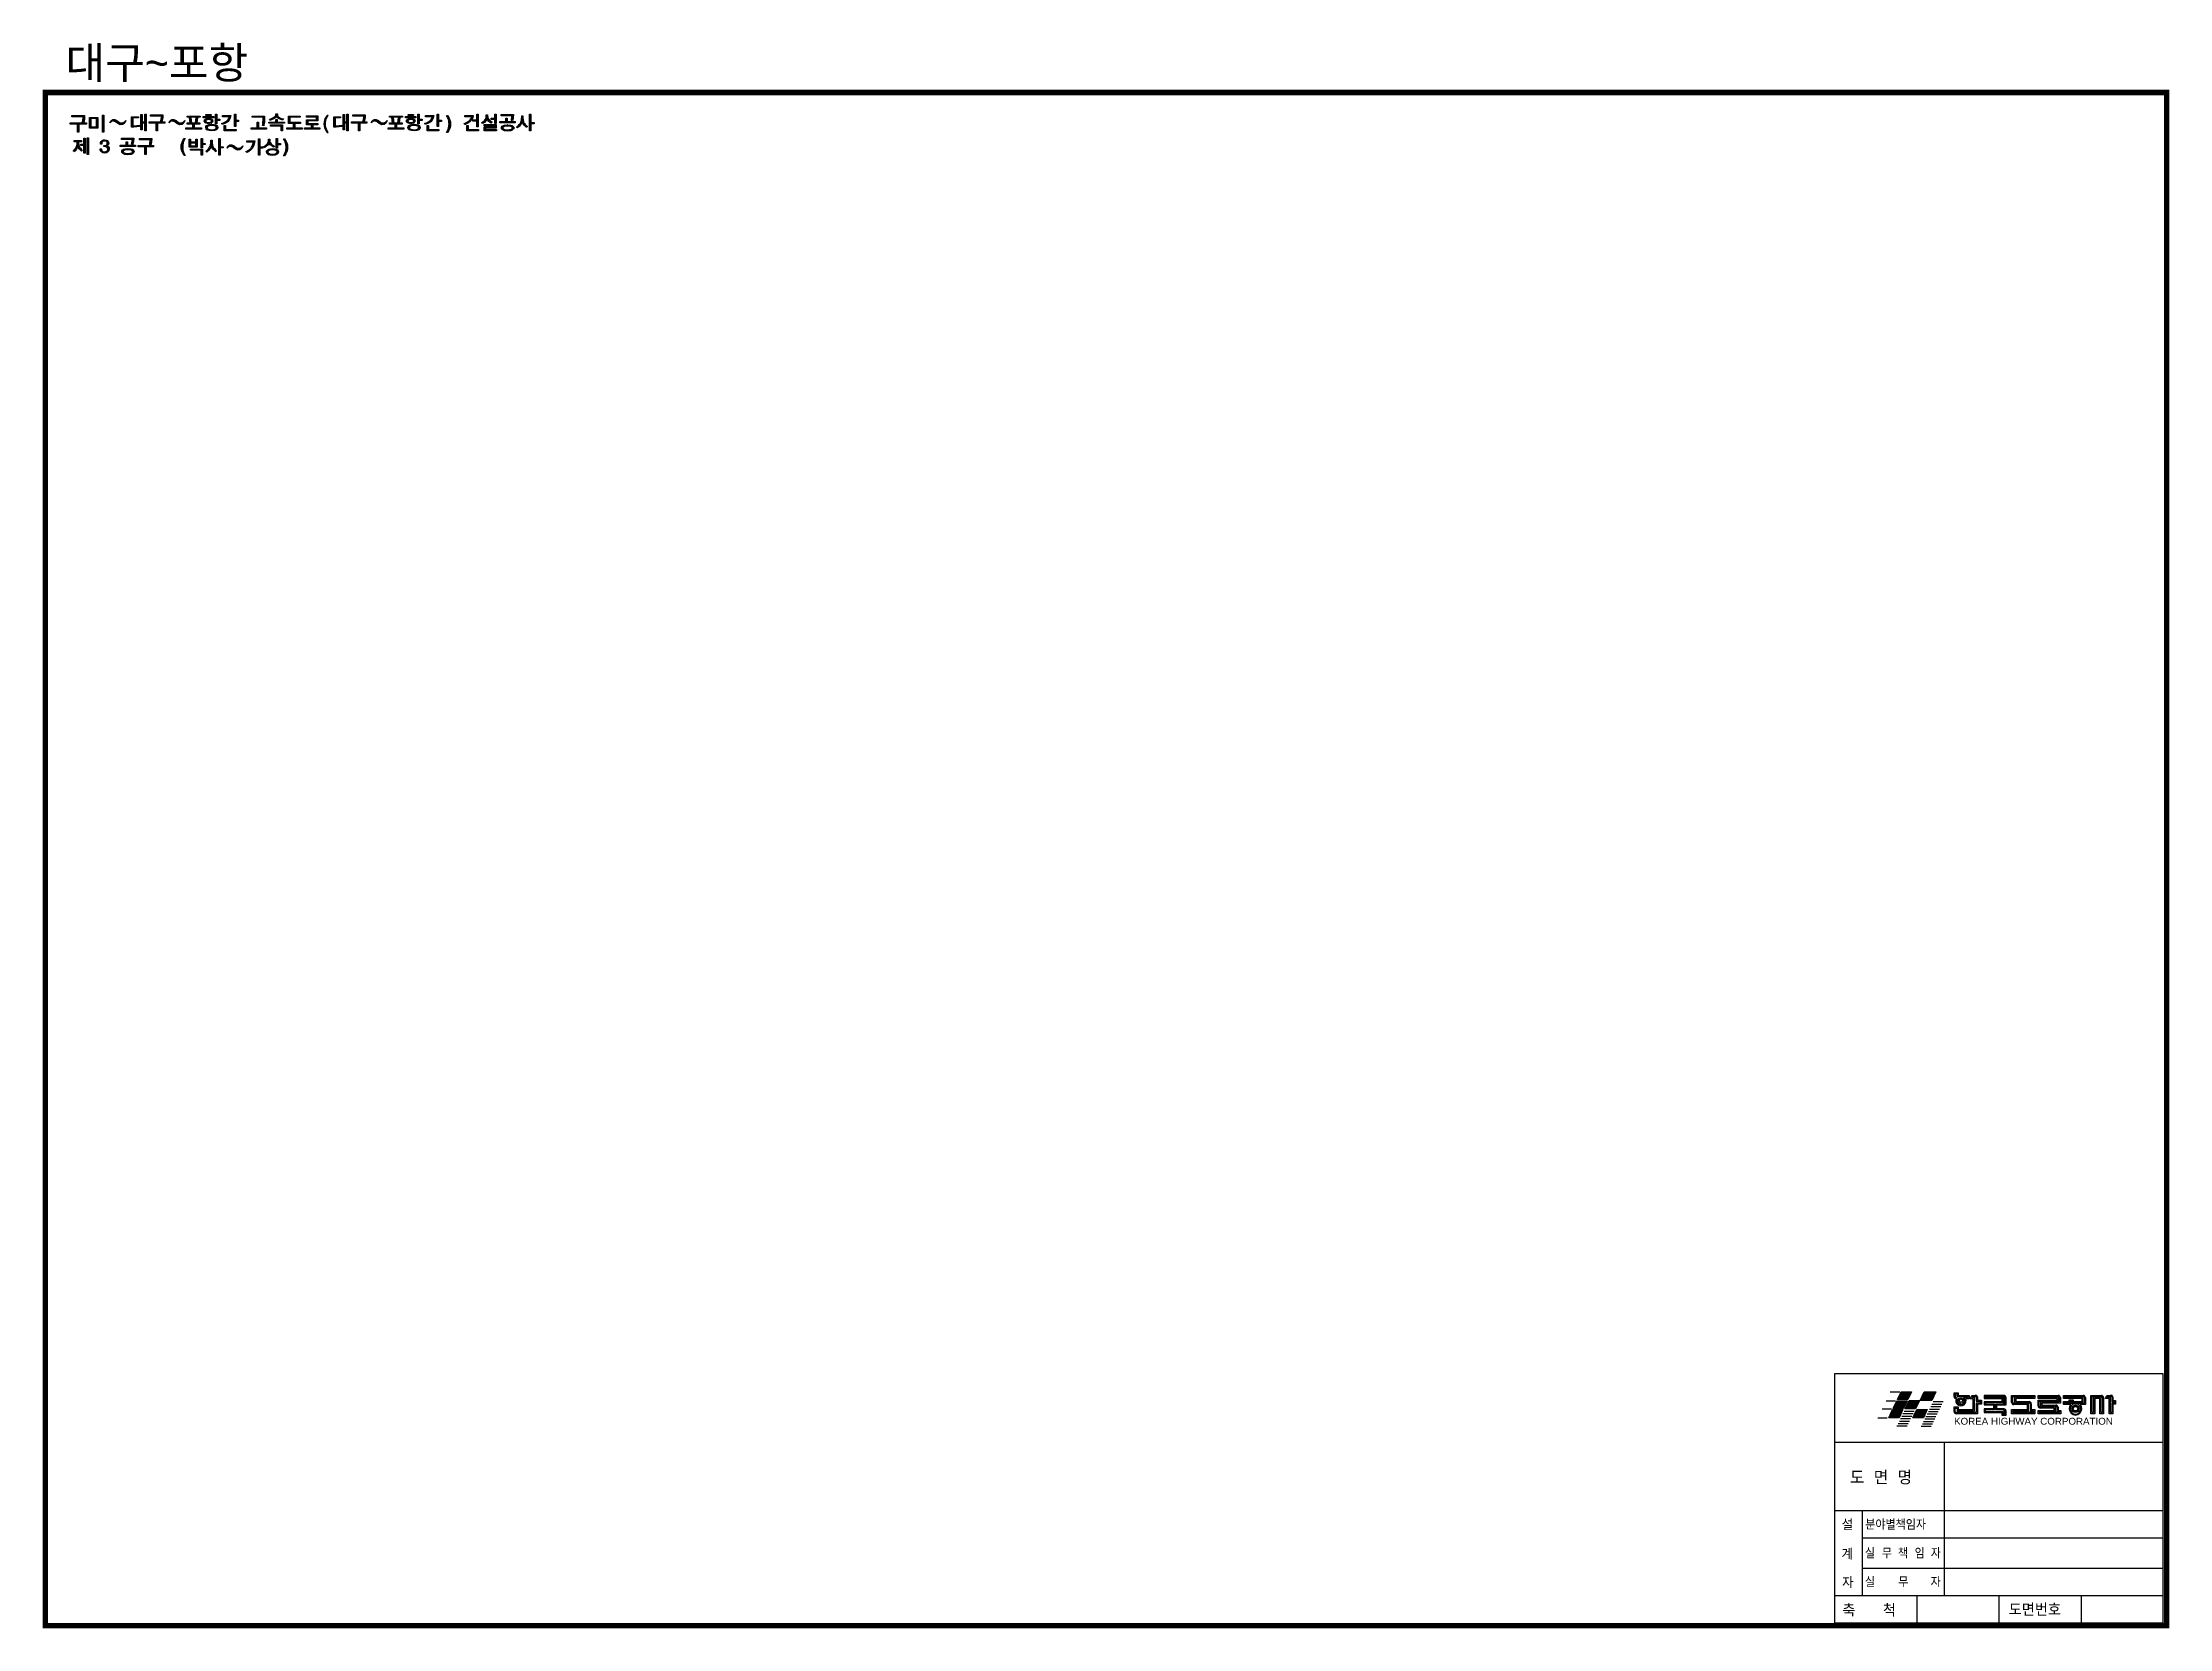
# Model space of a CAD drawing. Extents: x 0 to 777, y 0 to 579.
import ezdxf
from ezdxf.enums import TextEntityAlignment as Align

# ---------------------------------------------------------------- set-up
doc = ezdxf.new("R2010")
doc.units = 0
doc.header["$MEASUREMENT"] = 0
doc.layers.get('0').update_dxf_attribs({"linetype": 'CONTINUOUS'})
doc.styles.add('GHS', font='romans', dxfattribs={"bigfont": 'ghs'})
doc.styles.get("Standard").update_dxf_attribs({"font": 'Dotum.ttf'})

msp = doc.modelspace()

# ---------------------------------------------------------------- texts
msp.add_text('대구~포항', height=11.548).set_placement((8.47, 566.14))
at = {"color": 4, "width": 1.002016}
msp.add_text('KOREA HIGHWAY CORPORATION', height=2.5, dxfattribs=at).set_placement((698.4, 74.48), (756.4, 74.48), align=Align.FIT)
at = {"color": 2, "style": 'GHS'}
for s, height, p in [('도 면 명', 5, (660.33, 52.63)), ('설', 4, (657.29, 35.91)), ('분야별책임자', 3.5, (665.95, 36.13)), ('계', 4, (657.27, 25.22)), ('실', 3.5, (665.83, 25.67)), ('무', 3.5, (672.01, 25.67)), ('책', 3.5, (677.91, 25.67)), ('임', 3.5, (683.99, 25.67)), ('자', 3.5, (689.89, 25.67)), ('자', 4, (657.46, 14.8)), ('실', 3.5, (665.82, 15.15)), ('무', 3.5, (678.01, 15.15)), ('자', 3.5, (689.83, 15.15)), ('축   척', 4.5, (657.58, 4.4)), ('도면번호', 4.5, (718.38, 4.64))]:
    msp.add_text(s, height=height, dxfattribs=at).set_placement(p)

# ---------------------------------------------------------------- blocks, each defined once
blk = doc.blocks.new('*U0', base_point=(31.61, 550.42))
at = {"color": 0}
for points in [[(31.12, 550.89), (31.12, 548.96), (31.12, 547.07)], [(31.61, 550.42), (33.58, 550.89), (31.12, 550.89)], [(31.61, 547.55), (31.61, 550.42), (31.12, 550.89)], [(31.61, 547.55), (31.12, 550.89), (31.12, 547.07)], [(31.12, 547.07), (33.99, 547.32), (31.94, 547.55)], [(31.12, 547.07), (31.94, 547.55), (31.61, 547.55)], [(31.12, 547.07), (31.97, 547.07), (33.99, 547.32)], [(31.12, 547.07), (31.63, 547.07), (31.97, 547.07)], [(31.61, 550.42), (33.58, 550.42), (33.58, 550.89)], [(33.99, 547.32), (33.02, 547.63), (31.94, 547.55)], [(31.97, 547.07), (33.04, 547.14), (33.99, 547.32)], [(33.99, 547.32), (33.99, 547.81), (33.02, 547.63)]]:
    blk.add_solid(points, dxfattribs=at)
blk = doc.blocks.new('*U1', base_point=(34.97, 548.53))
at = {"color": 0}
for points in [[(34.97, 548.99), (34.97, 551.68), (34.48, 551.68)], [(34.48, 551.68), (34.48, 548.91), (34.48, 546.14)], [(34.97, 548.99), (34.48, 551.68), (34.48, 546.14)], [(36.38, 551.81), (35.89, 551.81), (35.89, 548.99)], [(35.89, 548.53), (36.38, 545.71), (36.38, 551.81)], [(35.89, 548.53), (36.38, 551.81), (35.89, 548.99)], [(36.38, 545.71), (36.38, 548.76), (36.38, 551.81)], [(34.97, 548.99), (34.48, 546.14), (34.97, 548.53)], [(34.48, 546.14), (34.97, 546.14), (34.97, 548.53)], [(34.97, 548.53), (35.89, 548.53), (35.89, 548.99)], [(35.89, 548.99), (34.97, 548.99), (34.97, 548.53)], [(35.89, 548.53), (35.89, 545.71), (36.38, 545.71)]]:
    blk.add_solid(points, dxfattribs=at)
blk = doc.blocks.new('*U2', base_point=(31.15, 543.04))
at = {"color": 0}
for points in [[(31.15, 543.04), (28.94, 543.04), (28.94, 542.58)], [(33.38, 543.04), (31.15, 543.04), (28.94, 542.58)], [(33.38, 543.04), (28.94, 542.58), (32.87, 542.58)], [(28.94, 542.58), (30.92, 542.58), (32.87, 542.58)], [(32.81, 541.96), (32.63, 540.84), (33.07, 540.79)], [(32.84, 542.22), (32.81, 541.96), (33.07, 540.79)], [(32.87, 542.58), (32.84, 542.32), (32.84, 542.22)], [(32.87, 542.58), (32.84, 542.22), (33.07, 540.79)], [(33.07, 540.79), (33.38, 543.04), (32.87, 542.58)], [(33.07, 540.79), (33.28, 541.79), (33.38, 543.04)], [(33.07, 540.79), (33.12, 540.94), (33.28, 541.79)]]:
    blk.add_solid(points, dxfattribs=at)
blk = doc.blocks.new('*U3', base_point=(30.61, 540.45))
at = {"color": 0}
for points in [[(30.61, 540.45), (28.4, 540.45), (28.4, 539.99)], [(30.61, 540.45), (28.4, 539.99), (34.04, 539.99)], [(28.4, 539.99), (31.22, 539.99), (34.04, 539.99)], [(31.1, 540.45), (31.1, 541.71), (30.61, 541.71)], [(31.1, 540.45), (30.61, 541.71), (30.61, 540.45)], [(30.61, 540.45), (34.04, 539.99), (31.1, 540.45)], [(34.04, 539.99), (34.04, 540.45), (31.1, 540.45)]]:
    blk.add_solid(points, dxfattribs=at)
blk = doc.blocks.new('*U4', base_point=(23.69, 540.91))
at = {"color": 0}
for points in [[(21.63, 539.22), (21.1, 539.22), (21.1, 539.12)], [(21.63, 538.94), (21.63, 539.22), (21.1, 539.12)], [(21.1, 539.12), (21.1, 538.91), (21.15, 538.68)], [(21.1, 539.12), (21.15, 538.68), (21.69, 537.89)], [(21.65, 538.83), (21.63, 538.94), (21.1, 539.12)], [(21.69, 538.67), (21.65, 538.83), (21.1, 539.12)], [(21.76, 538.53), (21.69, 538.67), (21.1, 539.12)], [(21.84, 538.42), (21.76, 538.53), (21.1, 539.12)], [(21.94, 538.32), (21.84, 538.42), (21.1, 539.12)], [(21.94, 538.32), (21.1, 539.12), (21.69, 537.89)], [(21.15, 538.68), (21.38, 538.2), (21.69, 537.89)], [(21.48, 541.89), (21.28, 541.48), (21.2, 541.09)], [(21.48, 541.89), (21.2, 541.09), (21.74, 540.89)], [(21.2, 541.09), (21.2, 540.89), (21.74, 540.89)], [(22.25, 542.4), (21.81, 542.2), (21.48, 541.89)], [(23.4, 542.38), (22.25, 542.4), (21.48, 541.89)], [(23.4, 542.38), (21.48, 541.89), (22.22, 541.87)], [(21.48, 541.89), (21.74, 540.89), (21.74, 541.2)], [(21.48, 541.89), (21.74, 541.2), (21.79, 541.38)], [(21.48, 541.89), (21.79, 541.38), (21.85, 541.52)], [(21.48, 541.89), (21.85, 541.52), (21.93, 541.64)], [(21.48, 541.89), (21.93, 541.64), (21.97, 541.68)], [(21.48, 541.89), (21.97, 541.68), (22.09, 541.79)], [(21.48, 541.89), (22.09, 541.79), (22.22, 541.87)], [(21.63, 538.94), (21.63, 539.14), (21.63, 539.22)], [(22.06, 538.24), (21.94, 538.32), (21.69, 537.89)], [(22.22, 538.16), (22.06, 538.24), (21.69, 537.89)], [(22.38, 538.12), (22.22, 538.16), (21.69, 537.89)], [(23.17, 538.14), (22.81, 538.1), (21.69, 537.89)], [(23.17, 538.14), (21.69, 537.89), (23.99, 538.02)], [(22.71, 538.09), (22.38, 538.12), (21.69, 537.89)], [(22.81, 538.1), (22.71, 538.09), (21.69, 537.89)], [(21.69, 537.89), (22.69, 537.63), (23.99, 538.02)], [(21.69, 537.89), (22.1, 537.71), (22.69, 537.63)], [(21.74, 540.89), (21.74, 541.04), (21.74, 541.2)], [(23.4, 542.38), (22.22, 541.87), (22.33, 541.91)], [(23.4, 542.38), (22.79, 542.45), (22.25, 542.4)], [(23.4, 542.38), (22.33, 541.91), (22.62, 541.98)], [(22.71, 538.09), (22.51, 538.12), (22.38, 538.12)], [(22.67, 540.4), (22.63, 540.4), (22.53, 540.4)], [(22.53, 540.4), (22.53, 539.96), (22.66, 539.96)], [(22.67, 540.4), (22.53, 540.4), (22.66, 539.96)], [(23.4, 542.38), (22.62, 541.98), (22.81, 541.99)], [(23.51, 540.63), (23.38, 540.54), (22.66, 539.96)], [(23.51, 540.63), (22.66, 539.96), (22.74, 539.96)], [(23.38, 540.54), (23.25, 540.46), (22.66, 539.96)], [(23.25, 540.46), (23.15, 540.43), (22.66, 539.96)], [(23.15, 540.43), (22.67, 540.4), (22.66, 539.96)], [(22.69, 537.63), (23.4, 537.71), (23.99, 538.02)], [(23.51, 540.63), (22.74, 539.96), (23.13, 539.93)], [(23.4, 542.38), (22.81, 541.99), (23.08, 541.97)], [(23.4, 542.38), (23.08, 541.97), (23.2, 541.94)], [(23.65, 540.82), (23.6, 540.73), (23.13, 539.93)], [(23.65, 540.82), (23.13, 539.93), (23.3, 539.89)], [(23.6, 540.73), (23.54, 540.66), (23.13, 539.93)], [(23.54, 540.66), (23.51, 540.63), (23.13, 539.93)], [(23.37, 538.2), (23.17, 538.14), (23.99, 538.02)], [(23.4, 542.38), (23.2, 541.94), (23.34, 541.88)], [(23.65, 540.82), (23.3, 539.89), (23.5, 539.8)], [(23.4, 542.38), (23.34, 541.88), (23.47, 541.8)], [(23.56, 538.3), (23.37, 538.2), (23.99, 538.02)], [(24.04, 541.91), (23.76, 542.2), (23.4, 542.38)], [(24.28, 541.22), (24.04, 541.91), (23.4, 542.38)], [(24.28, 541.22), (23.4, 542.38), (23.47, 541.8)], [(24.28, 541.22), (23.47, 541.8), (23.56, 541.73)], [(23.72, 541.05), (23.69, 540.91), (23.5, 539.8)], [(23.63, 540.25), (23.72, 541.05), (23.5, 539.8)], [(23.69, 540.91), (23.65, 540.82), (23.5, 539.8)], [(24.22, 539.86), (23.63, 540.25), (23.5, 539.8)], [(24.22, 539.86), (23.5, 539.8), (23.6, 539.74)], [(24.28, 541.22), (23.56, 541.73), (23.61, 541.67)], [(23.6, 538.33), (23.56, 538.3), (23.99, 538.02)], [(23.6, 539.74), (23.69, 539.67), (24.22, 539.86)], [(23.69, 538.42), (23.6, 538.33), (23.99, 538.02)], [(24.28, 541.22), (23.61, 541.67), (23.65, 541.6)], [(23.63, 540.25), (23.99, 540.48), (24.28, 541.22)], [(23.63, 540.25), (24.28, 541.22), (23.72, 541.05)], [(23.63, 540.25), (23.74, 540.3), (23.99, 540.48)], [(24.22, 539.86), (23.99, 540.09), (23.63, 540.25)], [(24.28, 541.22), (23.65, 541.6), (23.68, 541.52)], [(24.28, 541.22), (23.68, 541.52), (23.69, 541.5)], [(24.28, 541.22), (23.69, 541.5), (23.73, 541.33)], [(23.69, 539.67), (23.77, 539.58), (24.22, 539.86)], [(23.76, 538.52), (23.69, 538.42), (23.99, 538.02)], [(24.28, 541.22), (23.74, 541.2), (23.72, 541.05)], [(24.28, 541.22), (23.73, 541.33), (23.74, 541.2)], [(23.81, 538.63), (23.76, 538.52), (23.99, 538.02)], [(23.77, 539.58), (23.81, 539.5), (24.22, 539.86)], [(23.81, 539.5), (23.86, 539.37), (24.22, 539.86)], [(23.84, 538.7), (23.81, 538.63), (23.99, 538.02)], [(23.88, 538.91), (23.84, 538.7), (23.99, 538.02)], [(23.86, 539.37), (23.89, 539.24), (24.22, 539.86)], [(23.89, 539.12), (23.88, 538.91), (23.99, 538.02)], [(23.89, 539.24), (23.99, 538.02), (24.22, 539.86)], [(23.89, 539.24), (23.89, 539.12), (23.99, 538.02)], [(23.99, 540.48), (24.2, 540.76), (24.28, 541.22)], [(23.99, 538.02), (24.45, 539.12), (24.22, 539.86)], [(23.99, 538.02), (24.3, 538.43), (24.45, 539.12)], [(24.28, 541.22), (24.2, 541.63), (24.04, 541.91)], [(24.45, 539.12), (24.38, 539.58), (24.22, 539.86)]]:
    blk.add_solid(points, dxfattribs=at)
blk = doc.blocks.new('*U5', base_point=(13.3, 540.84))
at = {"color": 0}
for points in [[(11.84, 538.99), (11.3, 538.43), (11.48, 538.32)], [(12.25, 539.55), (11.84, 538.99), (11.48, 538.32)], [(12.25, 539.55), (11.48, 538.32), (11.89, 538.3)], [(11.48, 538.32), (11.62, 538.22), (11.89, 538.3)], [(11.62, 538.22), (11.71, 538.12), (11.89, 538.3)], [(14.35, 542.22), (11.63, 542.22), (11.63, 541.76)], [(14.35, 542.22), (11.63, 541.76), (12.76, 541.76)], [(12.58, 540.22), (12.53, 540.09), (11.89, 538.3)], [(12.58, 540.22), (11.89, 538.3), (13.02, 539.96)], [(12.53, 540.09), (12.25, 539.55), (11.89, 538.3)], [(11.89, 538.3), (12.48, 539.02), (13.02, 539.96)], [(11.89, 538.3), (11.99, 538.4), (12.48, 539.02)], [(12.71, 540.71), (12.58, 540.22), (13.02, 539.96)], [(12.76, 541.4), (12.71, 540.71), (13.02, 539.96)], [(13.28, 541.76), (14.35, 542.22), (12.76, 541.76)], [(13.3, 540.84), (13.28, 541.76), (12.76, 541.76)], [(13.32, 540.7), (13.3, 540.84), (12.76, 541.76)], [(13.45, 540.2), (13.32, 540.7), (12.76, 541.76)], [(13.45, 540.2), (12.76, 541.76), (12.76, 541.4)], [(13.02, 539.96), (13.45, 540.2), (12.76, 541.4)], [(13.02, 539.96), (13.5, 540.07), (13.45, 540.2)], [(13.02, 539.96), (13.74, 539.63), (13.5, 540.07)], [(13.02, 539.96), (13.1, 539.79), (13.15, 539.68)], [(13.02, 539.96), (13.15, 539.68), (14.28, 538.27)], [(13.02, 539.96), (14.28, 538.27), (14.15, 539.09)], [(13.02, 539.96), (14.15, 539.09), (13.74, 539.63)], [(13.15, 539.68), (13.53, 539.09), (14.28, 538.27)], [(13.28, 541.76), (14.35, 541.76), (14.35, 542.22)], [(14.56, 538.63), (14.58, 538.66), (14.15, 539.09)], [(14.28, 538.27), (14.56, 538.63), (14.15, 539.09)]]:
    blk.add_solid(points, dxfattribs=at)
blk = doc.blocks.new('*U6', base_point=(15.15, 540.35))
at = {"color": 0}
for points in [[(15.15, 540.81), (14.04, 540.81), (14.04, 540.35)], [(15.15, 540.81), (14.04, 540.35), (15.15, 540.35)], [(15.63, 543.02), (15.15, 543.02), (15.15, 540.81)], [(15.15, 540.35), (15.63, 537.58), (15.63, 543.02)], [(15.15, 540.35), (15.63, 543.02), (15.15, 540.81)], [(15.15, 540.35), (15.15, 537.58), (15.63, 537.58)], [(15.63, 537.58), (15.63, 540.3), (15.63, 543.02)]]:
    blk.add_solid(points, dxfattribs=at)
blk = doc.blocks.new('*U7', base_point=(16.84, 543.14))
at = {"color": 0}
for points in [[(16.84, 543.14), (16.35, 543.14), (16.35, 540.12)], [(16.84, 543.14), (16.35, 540.12), (16.84, 537.12)], [(16.35, 540.12), (16.35, 537.12), (16.84, 537.12)], [(16.84, 537.12), (16.84, 540.14), (16.84, 543.14)]]:
    blk.add_solid(points, dxfattribs=at)
blk = doc.blocks.new('*U8', base_point=(37.45, 542.5))
at = {"color": 0}
for points in [[(39.12, 540.38), (37.04, 540.38), (34.97, 540.38)], [(34.97, 540.38), (34.97, 539.91), (37.51, 539.91)], [(39.12, 540.38), (34.97, 540.38), (37.51, 539.91)], [(39.97, 542.94), (37.71, 542.94), (35.45, 542.94)], [(35.45, 542.94), (35.45, 542.5), (37.45, 542.5)], [(39.97, 542.94), (35.45, 542.94), (37.45, 542.5)], [(39.97, 542.94), (37.45, 542.5), (39.45, 542.5)], [(39.12, 540.38), (37.51, 539.91), (37.99, 539.91)], [(37.51, 539.91), (37.51, 537.14), (37.99, 537.14)], [(37.51, 539.91), (37.99, 537.14), (37.99, 539.91)], [(37.99, 539.91), (40.61, 539.91), (40.61, 540.38)], [(37.99, 539.91), (40.61, 540.38), (39.58, 540.35)], [(37.99, 539.91), (39.58, 540.35), (39.58, 540.38)], [(39.12, 540.38), (37.99, 539.91), (39.58, 540.38)], [(39.33, 541.32), (39.12, 540.38), (39.58, 540.38)], [(39.58, 540.38), (39.45, 542.5), (39.33, 541.32)], [(39.58, 540.38), (39.97, 542.94), (39.45, 542.5)], [(39.58, 540.38), (39.89, 541.79), (39.97, 542.94)], [(39.58, 540.38), (39.74, 540.94), (39.89, 541.79)], [(40.61, 540.38), (39.59, 540.38), (39.58, 540.35)]]:
    blk.add_solid(points, dxfattribs=at)
blk = doc.blocks.new('*U9', base_point=(37.56, 549.01))
at = {"color": 0}
for points in [[(37.56, 549.01), (37.56, 548.55), (40.1, 548.55)], [(41.71, 549.01), (39.63, 549.01), (37.56, 549.01)], [(41.71, 549.01), (37.56, 549.01), (40.1, 548.55)], [(42.56, 551.58), (40.3, 551.58), (38.04, 551.58)], [(38.04, 551.58), (38.04, 551.14), (40.04, 551.14)], [(42.56, 551.58), (38.04, 551.58), (40.04, 551.14)], [(42.56, 551.58), (40.04, 551.14), (42.04, 551.14)], [(41.71, 549.01), (40.1, 548.55), (42.17, 548.99)], [(40.1, 548.55), (40.58, 548.55), (42.17, 548.99)], [(40.1, 548.55), (40.1, 545.78), (40.58, 545.78)], [(40.1, 548.55), (40.58, 545.78), (40.58, 548.55)], [(40.58, 548.55), (43.2, 548.55), (43.2, 549.01)], [(40.58, 548.55), (43.2, 549.01), (42.17, 548.99)], [(41.92, 549.96), (41.71, 549.01), (42.17, 548.99)], [(42.04, 551.14), (41.92, 549.96), (42.17, 548.99)], [(42.17, 549.01), (42.56, 551.58), (42.04, 551.14)], [(42.17, 548.99), (42.17, 549.01), (42.04, 551.14)], [(42.17, 549.01), (42.48, 550.42), (42.56, 551.58)], [(42.17, 549.01), (42.33, 549.58), (42.48, 550.42)], [(43.2, 549.01), (42.18, 549.01), (42.17, 548.99)]]:
    blk.add_solid(points, dxfattribs=at)
blk = doc.blocks.new('*U10', base_point=(47.89, 548.84))
at = {"color": 0}
for points in [[(44.71, 549.37), (44.4, 548.63), (45.32, 549.39)], [(46.17, 549.91), (45.43, 549.85), (44.71, 549.37)], [(46.17, 549.91), (44.71, 549.37), (45.32, 549.39)], [(47.89, 548.84), (46.17, 549.91), (45.32, 549.39)], [(48.71, 548.61), (47.89, 548.84), (45.32, 549.39)], [(48.71, 548.61), (45.32, 549.39), (46.48, 549.07)], [(47.89, 548.84), (46.99, 549.54), (46.17, 549.91)], [(46.48, 549.07), (47.3, 548.42), (48.21, 547.96)], [(46.48, 549.07), (48.21, 547.96), (48.71, 548.61)], [(48.21, 547.96), (49.85, 548.67), (49.58, 548.88)], [(48.21, 547.96), (49.58, 548.88), (48.71, 548.61)], [(48.21, 547.96), (49.13, 548.08), (49.85, 548.67)], [(49.85, 548.67), (50.17, 549.56), (49.58, 548.88)]]:
    blk.add_solid(points, dxfattribs=at)
blk = doc.blocks.new('*U11', base_point=(50.99, 551.12))
at = {"color": 0}
for points in [[(50.99, 551.12), (50.99, 550.68), (53.38, 550.68)], [(55.74, 551.12), (53.35, 551.12), (50.99, 551.12)], [(50.99, 551.12), (53.38, 550.68), (55.74, 551.12)], [(53.38, 550.68), (55.74, 550.68), (55.74, 551.12)]]:
    blk.add_solid(points, dxfattribs=at)
blk = doc.blocks.new('*U12', base_point=(52.17, 548.63))
at = {"color": 0}
for points in [[(53.1, 546.83), (50.58, 546.83), (50.58, 546.37)], [(53.1, 546.83), (50.58, 546.37), (56.22, 546.37)], [(50.58, 546.37), (53.4, 546.37), (56.22, 546.37)], [(52.17, 548.63), (51.07, 548.63), (51.07, 548.19)], [(52.17, 548.63), (51.07, 548.19), (53.1, 548.19)], [(52.66, 548.63), (52.4, 550.42), (51.92, 550.42)], [(52.66, 548.63), (51.92, 550.42), (52.17, 548.63)], [(54.1, 548.63), (52.66, 548.63), (52.17, 548.63)], [(53.58, 548.19), (54.1, 548.63), (52.17, 548.63)], [(53.58, 548.19), (52.17, 548.63), (53.1, 548.19)], [(53.1, 548.19), (53.1, 546.83), (53.58, 546.83)], [(53.1, 548.19), (53.58, 546.83), (53.58, 548.19)], [(53.1, 546.83), (56.22, 546.37), (53.58, 546.83)], [(53.58, 548.19), (55.66, 548.19), (55.66, 548.63)], [(53.58, 548.19), (55.66, 548.63), (54.61, 548.63)], [(53.58, 548.19), (54.61, 548.63), (54.1, 548.63)], [(56.22, 546.37), (56.22, 546.83), (53.58, 546.83)], [(54.61, 548.63), (54.33, 550.42), (54.1, 548.63)], [(54.61, 548.63), (54.81, 550.42), (54.33, 550.42)]]:
    blk.add_solid(points, dxfattribs=at)
blk = doc.blocks.new('*U13', base_point=(56.92, 550.99))
at = {"color": 0}
for points in [[(56.92, 550.99), (56.92, 550.53), (58.81, 550.53)], [(60.71, 550.99), (58.81, 550.99), (56.92, 550.99)], [(56.92, 550.99), (58.81, 550.53), (60.71, 550.99)], [(58.81, 550.53), (60.71, 550.53), (60.71, 550.99)]]:
    blk.add_solid(points, dxfattribs=at)
blk = doc.blocks.new('*U14', base_point=(57.87, 551.73))
at = {"color": 0}
for points in [[(57.87, 551.73), (57.87, 551.3), (59.76, 551.3)], [(59.76, 551.3), (59.76, 551.73), (57.87, 551.73)]]:
    blk.add_solid(points, dxfattribs=at)
blk = doc.blocks.new('*U15', base_point=(61.89, 549.99))
at = {"color": 0}
for points in [[(61.89, 549.99), (61.89, 551.81), (61.4, 551.81)], [(61.4, 551.81), (61.4, 550.07), (61.4, 548.32)], [(61.89, 549.99), (61.4, 551.81), (61.4, 548.32)], [(61.89, 549.99), (61.4, 548.32), (61.89, 549.55)], [(61.4, 548.32), (61.89, 548.32), (61.89, 549.55)], [(61.89, 549.55), (62.92, 549.55), (62.92, 549.99)], [(61.89, 549.55), (62.92, 549.99), (61.89, 549.99)]]:
    blk.add_solid(points, dxfattribs=at)
blk = doc.blocks.new('*U16', base_point=(64.74, 547.68))
at = {"color": 0}
for points in [[(64.74, 547.68), (64.25, 547.68), (64.25, 545.78)], [(64.74, 546.22), (64.74, 547.68), (64.25, 545.78)], [(64.25, 545.78), (68.61, 545.78), (66.66, 546.22)], [(66.66, 546.22), (64.74, 546.22), (64.25, 545.78)], [(64.25, 545.78), (66.43, 545.78), (68.61, 545.78)], [(68.61, 545.78), (68.61, 546.22), (66.66, 546.22)]]:
    blk.add_solid(points, dxfattribs=at)
blk = doc.blocks.new('*U17', base_point=(63.35, 548.42))
at = {"color": 0}
for points in [[(64.66, 548.99), (63.35, 548.42), (63.66, 548.09)], [(66.69, 551.32), (63.63, 551.32), (63.63, 550.89)], [(66.69, 551.32), (63.63, 550.89), (66.12, 550.89)], [(63.66, 548.09), (63.97, 548.17), (66.07, 549.58)], [(65.07, 549.27), (63.66, 548.09), (66.07, 549.58)], [(65.07, 549.27), (64.69, 549.01), (63.66, 548.09)], [(64.69, 549.01), (64.66, 548.99), (63.66, 548.09)], [(63.66, 548.09), (63.87, 548.12), (63.97, 548.17)], [(63.66, 548.09), (63.69, 548.07), (63.87, 548.12)], [(63.97, 548.17), (65.25, 548.81), (66.07, 549.58)], [(63.97, 548.17), (64.79, 548.53), (65.25, 548.81)], [(65.48, 549.63), (65.07, 549.27), (66.07, 549.58)], [(65.25, 548.81), (65.74, 549.19), (66.07, 549.58)], [(65.66, 549.84), (65.48, 549.63), (66.07, 549.58)], [(66.07, 549.58), (65.89, 550.22), (65.66, 549.84)], [(66.07, 549.58), (65.91, 550.25), (65.89, 550.22)], [(66.07, 549.58), (66.07, 550.68), (65.91, 550.25)], [(66.07, 549.58), (66.51, 550.42), (66.69, 551.32)], [(66.07, 549.58), (66.69, 551.32), (66.12, 550.89)], [(66.07, 549.58), (66.12, 550.89), (66.07, 550.68)]]:
    blk.add_solid(points, dxfattribs=at)
blk = doc.blocks.new('*U18', base_point=(68.48, 549.63))
at = {"color": 0}
for points in [[(68.48, 549.63), (68.48, 551.78), (67.99, 551.78)], [(67.99, 551.78), (67.99, 549.53), (67.99, 547.27)], [(68.48, 549.63), (67.99, 551.78), (67.99, 547.27)], [(68.48, 549.63), (67.99, 547.27), (68.48, 549.17)], [(67.99, 547.27), (68.48, 547.27), (68.48, 549.17)], [(68.48, 549.17), (69.51, 549.17), (69.51, 549.63)], [(68.48, 549.17), (69.51, 549.63), (68.48, 549.63)]]:
    blk.add_solid(points, dxfattribs=at)
blk = doc.blocks.new('*U27', base_point=(58.87, 549.89))
at = {"color": 0}
for points in [[(58.87, 549.89), (58.84, 550.3), (57.99, 550.17)], [(57.99, 550.17), (58.28, 549.81), (58.68, 549.88)], [(58.68, 549.88), (58.87, 549.89), (57.99, 550.17)]]:
    blk.add_solid(points, dxfattribs=at)
blk = doc.blocks.new('*U28', base_point=(58.28, 549.81))
at = {"color": 0}
for points in [[(57.3, 549.58), (57.25, 549.32), (57.3, 549.07)], [(57.66, 550.01), (57.4, 549.78), (57.3, 549.58)], [(57.66, 550.01), (57.3, 549.58), (57.3, 549.07)], [(57.79, 549.29), (57.66, 550.01), (57.3, 549.07)], [(57.81, 549.2), (57.79, 549.29), (57.3, 549.07)], [(57.84, 549.12), (57.81, 549.2), (57.3, 549.07)], [(57.89, 549.04), (57.84, 549.12), (57.3, 549.07)], [(57.3, 549.07), (57.43, 548.83), (57.66, 548.63)], [(57.3, 549.07), (57.66, 548.63), (58.81, 548.35)], [(57.97, 548.97), (57.89, 549.04), (57.3, 549.07)], [(58.11, 548.89), (57.97, 548.97), (57.3, 549.07)], [(58.25, 548.83), (58.11, 548.89), (57.3, 549.07)], [(58.25, 548.83), (57.3, 549.07), (58.81, 548.35)], [(58.28, 549.81), (57.99, 550.17), (57.66, 550.01)], [(58.14, 549.75), (58.28, 549.81), (57.66, 550.01)], [(57.99, 549.66), (58.14, 549.75), (57.66, 550.01)], [(57.87, 549.55), (57.99, 549.66), (57.66, 550.01)], [(57.86, 549.55), (57.87, 549.55), (57.66, 550.01)], [(57.83, 549.51), (57.86, 549.55), (57.66, 550.01)], [(57.81, 549.48), (57.83, 549.51), (57.66, 550.01)], [(57.8, 549.43), (57.81, 549.48), (57.66, 550.01)], [(57.79, 549.39), (57.8, 549.43), (57.66, 550.01)], [(57.79, 549.35), (57.79, 549.39), (57.66, 550.01)], [(57.79, 549.29), (57.79, 549.35), (57.66, 550.01)], [(57.66, 548.63), (57.97, 548.48), (58.81, 548.35)], [(58.38, 548.81), (58.25, 548.83), (58.81, 548.35)], [(58.87, 548.76), (58.38, 548.81), (58.81, 548.35)], [(58.81, 548.35), (59.97, 548.63), (60.33, 549.04)], [(58.81, 548.35), (60.33, 549.04), (59.68, 548.95)], [(58.81, 548.35), (59.68, 548.95), (59.55, 548.87)], [(58.81, 548.35), (59.55, 548.87), (59.41, 548.82)], [(58.81, 548.35), (59.41, 548.82), (59.35, 548.81)], [(59.35, 548.81), (58.9, 548.76), (58.81, 548.35)], [(58.9, 548.76), (58.87, 548.76), (58.81, 548.35)], [(58.81, 548.35), (59.66, 548.48), (59.97, 548.63)], [(59.66, 550.17), (58.84, 550.3), (58.87, 549.89)], [(59.66, 550.17), (58.87, 549.89), (59.34, 549.82)], [(59.66, 550.17), (59.34, 549.82), (59.38, 549.81)], [(59.66, 550.17), (59.38, 549.81), (59.51, 549.77)], [(59.66, 550.17), (59.51, 549.77), (59.63, 549.71)], [(59.66, 550.17), (59.63, 549.71), (59.71, 549.66)], [(60.25, 549.76), (59.99, 550.01), (59.66, 550.17)], [(60.33, 549.04), (60.25, 549.76), (59.66, 550.17)], [(59.66, 550.17), (59.71, 549.66), (59.78, 549.61)], [(59.66, 550.17), (59.78, 549.61), (59.81, 549.58)], [(60.33, 549.04), (59.66, 550.17), (59.81, 549.58)], [(60.33, 549.04), (59.79, 549.04), (59.68, 548.95)], [(60.33, 549.04), (59.83, 549.09), (59.79, 549.04)], [(60.33, 549.04), (59.81, 549.58), (59.86, 549.52)], [(60.33, 549.04), (59.87, 549.16), (59.83, 549.09)], [(60.33, 549.04), (59.86, 549.52), (59.89, 549.46)], [(60.33, 549.04), (59.9, 549.24), (59.87, 549.16)], [(60.33, 549.04), (59.89, 549.46), (59.91, 549.4)], [(60.33, 549.04), (59.92, 549.32), (59.9, 549.24)], [(60.33, 549.04), (59.91, 549.4), (59.92, 549.33)], [(60.33, 549.04), (59.92, 549.33), (59.92, 549.32)], [(59.97, 548.63), (60.22, 548.86), (60.33, 549.04)], [(60.33, 549.04), (60.38, 549.32), (60.25, 549.76)]]:
    blk.add_solid(points, dxfattribs=at)
blk = doc.blocks.new('*U29', base_point=(59.92, 547.73))
at = {"color": 0}
for points in [[(59.98, 548.14), (59.15, 548.07), (59.3, 547.66)], [(59.3, 547.66), (59.92, 547.73), (59.98, 548.14)], [(59.92, 547.73), (59.99, 548.14), (59.98, 548.14)]]:
    blk.add_solid(points, dxfattribs=at)
blk = doc.blocks.new('*U30', base_point=(59.3, 547.66))
at = {"color": 0}
for points in [[(57.87, 547.3), (57.79, 546.94), (57.92, 546.48)], [(58.63, 547.91), (58.15, 547.63), (57.87, 547.3)], [(58.63, 547.91), (57.87, 547.3), (57.92, 546.48)], [(58.32, 547.09), (58.63, 547.91), (57.92, 546.48)], [(58.3, 547), (58.32, 547.09), (57.92, 546.48)], [(58.3, 546.91), (58.3, 547), (57.92, 546.48)], [(58.31, 546.83), (58.3, 546.91), (57.92, 546.48)], [(58.34, 546.74), (58.31, 546.83), (57.92, 546.48)], [(58.38, 546.65), (58.34, 546.74), (57.92, 546.48)], [(58.43, 546.58), (58.38, 546.65), (57.92, 546.48)], [(58.49, 546.51), (58.43, 546.58), (57.92, 546.48)], [(58.63, 546.4), (58.49, 546.51), (57.92, 546.48)], [(57.92, 546.48), (58.25, 546.14), (58.61, 545.94)], [(57.92, 546.48), (58.61, 545.94), (60.04, 545.68)], [(58.79, 546.32), (58.63, 546.4), (57.92, 546.48)], [(58.83, 546.31), (58.79, 546.32), (57.92, 546.48)], [(59.3, 546.17), (58.83, 546.31), (57.92, 546.48)], [(59.3, 546.17), (57.92, 546.48), (60.04, 545.68)], [(58.32, 547.09), (58.35, 547.17), (58.63, 547.91)], [(58.35, 547.17), (58.38, 547.22), (58.63, 547.91)], [(58.38, 547.22), (58.51, 547.34), (58.63, 547.91)], [(58.51, 547.34), (58.65, 547.44), (58.63, 547.91)], [(58.61, 545.94), (59.02, 545.81), (60.04, 545.68)], [(59.3, 547.66), (59.15, 548.07), (58.63, 547.91)], [(59.12, 547.62), (59.3, 547.66), (58.63, 547.91)], [(58.74, 547.48), (59.12, 547.62), (58.63, 547.91)], [(58.65, 547.44), (58.74, 547.48), (58.63, 547.91)], [(59.36, 546.16), (59.3, 546.17), (60.04, 545.68)], [(60.07, 546.09), (59.36, 546.16), (60.04, 545.68)], [(60.84, 548.07), (59.99, 548.14), (59.92, 547.73)], [(61.84, 547.66), (60.84, 548.07), (59.92, 547.73)], [(61.84, 547.66), (59.92, 547.73), (60.61, 547.66)], [(60.04, 545.68), (61.74, 546.14), (61.22, 546.35)], [(60.04, 545.68), (61.22, 546.35), (60.9, 546.21)], [(60.04, 545.68), (60.9, 546.21), (60.63, 546.14)], [(60.04, 545.68), (60.99, 545.81), (61.74, 546.14)], [(60.63, 546.14), (60.07, 546.09), (60.04, 545.68)], [(61.84, 547.66), (60.61, 547.66), (61.08, 547.54)], [(61.84, 547.66), (61.38, 547.91), (60.84, 548.07)], [(61.84, 547.66), (61.08, 547.54), (61.12, 547.53)], [(61.84, 547.66), (61.12, 547.53), (61.31, 547.43)], [(61.74, 546.14), (61.4, 546.46), (61.22, 546.35)], [(61.84, 547.66), (61.31, 547.43), (61.48, 547.3)], [(61.74, 546.14), (61.56, 546.6), (61.4, 546.46)], [(61.84, 547.66), (61.48, 547.3), (61.53, 547.24)], [(61.84, 547.66), (61.53, 547.24), (61.58, 547.17)], [(61.74, 546.14), (61.59, 546.65), (61.56, 546.6)], [(61.84, 547.66), (61.58, 547.17), (61.62, 547.1)], [(61.74, 546.14), (61.63, 546.73), (61.59, 546.65)], [(61.84, 547.66), (61.62, 547.1), (61.65, 547.01)], [(61.74, 546.14), (61.65, 546.81), (61.63, 546.73)], [(61.84, 547.66), (61.65, 547.01), (61.66, 546.93)], [(61.74, 546.14), (61.66, 546.89), (61.65, 546.81)], [(61.74, 546.14), (61.84, 547.66), (61.66, 546.93)], [(61.74, 546.14), (61.66, 546.93), (61.66, 546.89)], [(61.74, 546.14), (62.22, 546.94), (61.84, 547.66)], [(61.74, 546.14), (62.1, 546.53), (62.22, 546.94)], [(62.22, 546.94), (62.12, 547.32), (61.84, 547.66)]]:
    blk.add_solid(points, dxfattribs=at)
blk = doc.blocks.new('*U31', base_point=(30.12, 539.17))
at = {"color": 0}
for points in [[(31.25, 538.86), (31.28, 539.3), (30.12, 539.17)], [(30.12, 539.17), (30.38, 538.79), (31.25, 538.86)]]:
    blk.add_solid(points, dxfattribs=at)
blk = doc.blocks.new('*U32', base_point=(29.71, 539.02))
at = {"color": 0}
for points in [[(29.07, 538.43), (28.99, 538.14), (29.07, 537.86)], [(30.12, 539.17), (29.71, 539.02), (29.07, 538.43)], [(29.56, 538.33), (30.12, 539.17), (29.07, 538.43)], [(29.71, 539.02), (29.33, 538.76), (29.07, 538.43)], [(29.07, 538.43), (29.07, 537.86), (29.69, 537.32)], [(29.56, 538.32), (29.56, 538.33), (29.07, 538.43)], [(29.53, 538.27), (29.56, 538.32), (29.07, 538.43)], [(29.51, 538.21), (29.53, 538.27), (29.07, 538.43)], [(29.51, 538.14), (29.51, 538.21), (29.07, 538.43)], [(29.51, 538.12), (29.51, 538.14), (29.07, 538.43)], [(29.52, 538.07), (29.51, 538.12), (29.07, 538.43)], [(29.53, 538.03), (29.52, 538.07), (29.07, 538.43)], [(29.56, 537.99), (29.53, 538.03), (29.07, 538.43)], [(29.64, 537.88), (29.56, 537.99), (29.07, 538.43)], [(29.74, 537.79), (29.64, 537.88), (29.07, 538.43)], [(29.74, 537.79), (29.07, 538.43), (29.69, 537.32)], [(29.07, 537.86), (29.33, 537.55), (29.69, 537.32)], [(29.56, 538.33), (29.64, 538.44), (30.12, 539.17)], [(29.64, 538.44), (29.74, 538.53), (30.12, 539.17)], [(29.83, 537.73), (29.74, 537.79), (29.69, 537.32)], [(30.11, 537.61), (29.83, 537.73), (29.69, 537.32)], [(30.4, 537.53), (30.11, 537.61), (29.69, 537.32)], [(31.25, 537.45), (30.4, 537.53), (29.69, 537.32)], [(31.25, 537.45), (29.69, 537.32), (32.89, 537.32)], [(29.69, 537.32), (30.15, 537.14), (31.28, 537.02)], [(29.69, 537.32), (31.28, 537.02), (32.89, 537.32)], [(29.74, 538.53), (29.89, 538.63), (30.12, 539.17)], [(29.89, 538.63), (30.02, 538.68), (30.12, 539.17)], [(30.02, 538.68), (30.27, 538.76), (30.12, 539.17)], [(30.27, 538.76), (30.38, 538.79), (30.12, 539.17)], [(31.29, 539.3), (31.28, 539.3), (31.25, 538.86)], [(31.29, 539.3), (31.25, 538.86), (31.28, 538.86)], [(32.12, 537.53), (31.25, 537.45), (32.89, 537.32)], [(31.29, 539.3), (31.28, 538.86), (32.15, 538.79)], [(31.28, 537.02), (32.4, 537.14), (32.89, 537.32)], [(32.89, 538.99), (32.43, 539.17), (31.29, 539.3)], [(33.48, 538.45), (32.89, 538.99), (31.29, 539.3)], [(31.29, 539.3), (32.15, 538.79), (32.36, 538.73)], [(33.48, 538.45), (31.29, 539.3), (32.36, 538.73)], [(32.89, 537.32), (32.22, 537.55), (32.12, 537.53)], [(32.89, 537.32), (32.52, 537.66), (32.22, 537.55)], [(33.48, 538.45), (32.36, 538.73), (32.48, 538.68)], [(33.48, 538.45), (32.48, 538.68), (32.64, 538.61)], [(32.89, 537.32), (32.79, 537.81), (32.52, 537.66)], [(33.48, 538.45), (32.64, 538.61), (32.76, 538.53)], [(33.48, 538.45), (32.76, 538.53), (32.85, 538.45)], [(32.89, 537.32), (32.83, 537.84), (32.79, 537.81)], [(32.89, 537.32), (32.89, 537.9), (32.83, 537.84)], [(33.48, 538.45), (32.85, 538.45), (32.93, 538.36)], [(33.48, 538.45), (33.22, 538.76), (32.89, 538.99)], [(32.89, 537.32), (33.48, 537.86), (33.48, 538.45)], [(32.89, 537.32), (33.48, 538.45), (32.99, 538.09)], [(32.89, 537.32), (32.99, 538.09), (32.96, 538.01)], [(32.89, 537.32), (32.96, 538.01), (32.94, 537.96)], [(32.89, 537.32), (32.94, 537.96), (32.89, 537.9)], [(32.89, 537.32), (33.22, 537.55), (33.48, 537.86)], [(33.48, 538.45), (32.93, 538.36), (32.94, 538.35)], [(33.48, 538.45), (32.94, 538.35), (32.97, 538.29)], [(33.48, 538.45), (32.97, 538.29), (32.99, 538.23)], [(33.48, 538.45), (32.99, 538.23), (32.99, 538.17)], [(33.48, 538.45), (32.99, 538.17), (32.99, 538.17)], [(33.48, 538.45), (32.99, 538.17), (32.99, 538.09)], [(33.48, 537.86), (33.56, 538.17), (33.48, 538.45)]]:
    blk.add_solid(points, dxfattribs=at)
blk = doc.blocks.new('*U33', base_point=(164.1, 547.5))
at = {"color": 0}
for points in [[(164.13, 547.94), (162.97, 547.81), (163.22, 547.42)], [(163.22, 547.42), (164.1, 547.5), (164.13, 547.94)], [(164.1, 547.5), (164.15, 547.93), (164.13, 547.94)]]:
    blk.add_solid(points, dxfattribs=at)
blk = doc.blocks.new('*U34', base_point=(164.15, 547.93))
at = {"color": 0}
for points in [[(162.97, 547.81), (162.17, 547.4), (161.84, 546.78)], [(162.4, 546.96), (162.97, 547.81), (161.84, 546.78)], [(162.17, 547.4), (161.92, 547.07), (161.84, 546.78)], [(162.4, 546.96), (162.4, 546.96), (161.84, 546.78)], [(162.38, 546.9), (162.4, 546.96), (161.84, 546.78)], [(162.36, 546.84), (162.38, 546.9), (161.84, 546.78)], [(162.35, 546.78), (162.36, 546.84), (161.84, 546.78)], [(161.84, 546.78), (161.92, 546.5), (162.17, 546.19)], [(161.84, 546.78), (162.17, 546.19), (162.99, 545.78)], [(162.35, 546.76), (162.35, 546.78), (161.84, 546.78)], [(162.36, 546.71), (162.35, 546.76), (161.84, 546.78)], [(162.38, 546.67), (162.36, 546.71), (161.84, 546.78)], [(162.4, 546.63), (162.38, 546.67), (161.84, 546.78)], [(162.48, 546.52), (162.4, 546.63), (161.84, 546.78)], [(162.58, 546.42), (162.48, 546.52), (161.84, 546.78)], [(162.67, 546.37), (162.58, 546.42), (161.84, 546.78)], [(162.67, 546.37), (161.84, 546.78), (162.99, 545.78)], [(162.97, 547.81), (162.56, 547.66), (162.17, 547.4)], [(162.17, 546.19), (162.53, 545.96), (162.99, 545.78)], [(162.4, 546.96), (162.49, 547.08), (162.97, 547.81)], [(162.49, 547.08), (162.58, 547.17), (162.97, 547.81)], [(162.58, 547.17), (162.73, 547.26), (162.97, 547.81)], [(162.95, 546.24), (162.67, 546.37), (162.99, 545.78)], [(162.73, 547.26), (162.87, 547.32), (162.97, 547.81)], [(162.87, 547.32), (163.11, 547.4), (162.97, 547.81)], [(163.25, 546.17), (162.95, 546.24), (162.99, 545.78)], [(163.11, 547.4), (163.22, 547.42), (162.97, 547.81)], [(162.99, 545.78), (165.25, 545.78), (166.07, 546.19)], [(164.97, 546.17), (162.99, 545.78), (166.07, 546.19)], [(164.1, 546.09), (163.25, 546.17), (162.99, 545.78)], [(164.97, 546.17), (164.1, 546.09), (162.99, 545.78)], [(162.99, 545.78), (164.12, 545.66), (165.25, 545.78)], [(164.15, 547.93), (164.1, 547.5), (164.12, 547.5)], [(165.28, 547.81), (164.15, 547.93), (164.12, 547.5)], [(166.07, 547.4), (165.28, 547.81), (164.12, 547.5)], [(166.07, 547.4), (164.12, 547.5), (164.99, 547.42)], [(166.07, 546.19), (165.07, 546.19), (164.97, 546.17)], [(166.07, 547.4), (164.99, 547.42), (165.2, 547.37)], [(166.07, 546.19), (165.36, 546.3), (165.07, 546.19)], [(166.07, 547.4), (165.2, 547.37), (165.33, 547.32)], [(165.25, 545.78), (165.74, 545.96), (166.07, 546.19)], [(166.07, 547.4), (165.74, 547.63), (165.28, 547.81)], [(166.07, 547.4), (165.33, 547.32), (165.49, 547.25)], [(166.07, 546.19), (165.63, 546.45), (165.36, 546.3)], [(166.07, 547.4), (165.49, 547.25), (165.61, 547.17)], [(166.07, 547.4), (165.61, 547.17), (165.7, 547.09)], [(166.07, 546.19), (165.67, 546.48), (165.63, 546.45)], [(166.07, 546.19), (165.74, 546.53), (165.67, 546.48)], [(166.07, 547.4), (165.7, 547.09), (165.78, 547)], [(166.07, 546.19), (165.79, 546.6), (165.74, 546.53)], [(166.07, 547.4), (165.78, 547), (165.79, 546.99)], [(166.07, 547.4), (165.79, 546.99), (165.82, 546.93)], [(166.07, 546.19), (165.81, 546.65), (165.79, 546.6)], [(166.07, 546.19), (165.83, 546.73), (165.81, 546.65)], [(166.07, 546.19), (166.07, 547.4), (165.82, 546.93)], [(166.07, 546.19), (165.82, 546.93), (165.83, 546.87)], [(166.07, 546.19), (165.83, 546.87), (165.84, 546.81)], [(166.07, 546.19), (165.84, 546.81), (165.83, 546.73)], [(166.07, 546.19), (165.84, 546.81), (165.84, 546.81)], [(166.4, 546.81), (166.33, 547.09), (166.07, 547.4)], [(166.07, 546.19), (166.4, 546.81), (166.07, 547.4)], [(166.07, 546.19), (166.33, 546.5), (166.4, 546.81)]]:
    blk.add_solid(points, dxfattribs=at)
blk = doc.blocks.new('*U35', base_point=(150.97, 550.91))
at = {"color": 0}
for points in [[(148.97, 548.73), (148.15, 548.4), (148.53, 547.99)], [(151.53, 551.37), (148.53, 551.37), (148.53, 550.91)], [(151.53, 551.37), (148.53, 550.91), (150.97, 550.91)], [(150.05, 549.42), (149.87, 549.27), (148.53, 547.99)], [(150.05, 549.42), (148.53, 547.99), (149.79, 548.63)], [(149.87, 549.27), (149.04, 548.77), (148.53, 547.99)], [(149.04, 548.77), (148.97, 548.73), (148.53, 547.99)], [(148.53, 547.99), (148.71, 548.07), (149.79, 548.63)], [(148.71, 548.07), (148.84, 548.12), (149.79, 548.63)], [(149.79, 548.63), (150.97, 549.68), (151.53, 551.37)], [(149.79, 548.63), (151.53, 551.37), (150.84, 550.45)], [(149.79, 548.63), (150.84, 550.45), (150.46, 549.85)], [(150.46, 549.85), (150.43, 549.81), (149.79, 548.63)], [(150.43, 549.81), (150.05, 549.42), (149.79, 548.63)], [(149.79, 548.63), (150.61, 549.27), (150.97, 549.68)], [(151.53, 551.37), (150.85, 550.47), (150.84, 550.45)], [(151.53, 551.37), (150.89, 550.58), (150.85, 550.47)], [(151.53, 551.37), (150.97, 550.91), (150.89, 550.58)], [(150.97, 550.91), (150.92, 550.71), (150.89, 550.58)], [(150.97, 549.68), (151.4, 550.53), (151.53, 551.37)]]:
    blk.add_solid(points, dxfattribs=at)
blk = doc.blocks.new('*U36', base_point=(152.89, 549.71))
at = {"color": 0}
for points in [[(153.38, 551.78), (152.89, 551.78), (152.89, 549.71)], [(152.89, 549.24), (153.38, 547.24), (153.38, 551.78)], [(153.38, 551.78), (152.89, 549.71), (152.89, 549.24)], [(153.38, 547.24), (153.38, 549.53), (153.38, 551.78)], [(152.89, 549.71), (151.4, 549.71), (151.4, 549.24)], [(152.89, 549.71), (151.4, 549.24), (152.89, 549.24)], [(152.89, 549.24), (152.89, 547.24), (153.38, 547.24)]]:
    blk.add_solid(points, dxfattribs=at)
blk = doc.blocks.new('*U37', base_point=(151.35, 545.78))
at = {"color": 0}
for points in [[(149.69, 546.22), (149.69, 547.71), (149.2, 547.71)], [(149.69, 546.22), (149.2, 547.71), (149.2, 545.78)], [(149.2, 545.78), (151.35, 545.78), (153.51, 546.22)], [(149.2, 545.78), (153.51, 546.22), (149.69, 546.22)], [(153.51, 546.22), (151.58, 546.22), (149.69, 546.22)], [(151.35, 545.78), (153.51, 545.78), (153.51, 546.22)]]:
    blk.add_solid(points, dxfattribs=at)
blk = doc.blocks.new('*U38', base_point=(155.17, 549.09))
at = {"color": 0}
for points in [[(155.17, 549.09), (154.58, 548.68), (154.96, 548.4)], [(154.96, 548.4), (155.63, 548.83), (156.61, 550.04)], [(155.9, 549.84), (154.96, 548.4), (156.61, 550.04)], [(155.9, 549.84), (155.76, 549.66), (154.96, 548.4)], [(155.76, 549.66), (155.17, 549.09), (154.96, 548.4)], [(154.96, 548.4), (154.99, 548.37), (155.63, 548.83)], [(155.63, 548.83), (156.25, 549.48), (156.61, 550.04)], [(156.15, 550.3), (155.9, 549.84), (156.61, 550.04)], [(156.21, 550.46), (156.15, 550.3), (156.61, 550.04)], [(156.3, 550.86), (156.21, 550.46), (156.61, 550.04)], [(157.04, 550.3), (156.33, 551.19), (156.3, 550.86)], [(156.61, 550.04), (157.04, 550.3), (156.3, 550.86)], [(156.81, 551.17), (156.81, 551.63), (156.33, 551.63)], [(156.84, 550.89), (156.81, 551.17), (156.33, 551.63)], [(156.91, 550.62), (156.84, 550.89), (156.33, 551.63)], [(157.04, 550.3), (156.91, 550.62), (156.33, 551.63)], [(157.04, 550.3), (156.33, 551.63), (156.33, 551.19)], [(156.61, 550.04), (157.07, 550.25), (157.04, 550.3)], [(156.61, 550.04), (157.45, 549.71), (157.07, 550.25)], [(156.61, 550.04), (156.71, 549.86), (156.79, 549.73)], [(156.61, 550.04), (156.79, 549.73), (158.02, 548.58)], [(156.61, 550.04), (158.02, 548.58), (158.28, 548.81)], [(156.61, 550.04), (158.28, 548.81), (157.45, 549.71)], [(156.79, 549.73), (157.3, 549.14), (158.02, 548.58)], [(158.28, 548.81), (157.94, 549.24), (157.45, 549.71)], [(158.28, 548.99), (158.25, 549.01), (157.94, 549.24)], [(158.28, 548.81), (158.28, 548.99), (157.94, 549.24)], [(158.02, 548.58), (158.22, 548.76), (158.28, 548.81)], [(158.02, 548.58), (158.17, 548.71), (158.22, 548.76)], [(158.28, 548.81), (158.4, 548.91), (158.28, 548.99)]]:
    blk.add_solid(points, dxfattribs=at)
blk = doc.blocks.new('*U39', base_point=(157.76, 548.07))
at = {"color": 0}
for points in [[(157.76, 548.07), (155.58, 548.07), (155.58, 547.6)], [(159.94, 548.07), (157.76, 548.07), (155.58, 547.6)], [(159.94, 548.07), (155.58, 547.6), (159.45, 547.6)], [(155.58, 547.6), (157.53, 547.6), (159.45, 547.6)], [(159.45, 547.14), (157.51, 547.14), (155.58, 547.14)], [(155.58, 547.14), (155.58, 545.76), (156.07, 546.19)], [(155.58, 547.14), (156.07, 546.19), (156.07, 546.68)], [(159.45, 547.14), (155.58, 547.14), (156.07, 546.68)], [(155.58, 545.76), (160.07, 545.76), (158.07, 546.19)], [(155.58, 545.76), (158.07, 546.19), (156.07, 546.19)], [(155.58, 545.76), (157.84, 545.76), (160.07, 545.76)], [(156.07, 546.68), (159.94, 546.68), (159.45, 547.14)], [(156.07, 546.68), (158.02, 546.68), (159.94, 546.68)], [(160.07, 545.76), (160.07, 546.19), (158.07, 546.19)], [(159.94, 546.68), (159.94, 548.07), (159.45, 547.6)], [(159.94, 546.68), (159.45, 547.6), (159.45, 547.14)]]:
    blk.add_solid(points, dxfattribs=at)
blk = doc.blocks.new('*U40', base_point=(159.97, 550.09))
at = {"color": 0}
for points in [[(159.97, 550.09), (159.97, 551.78), (159.48, 551.78)], [(159.97, 548.4), (159.97, 550.09), (159.48, 551.78)], [(159.48, 549.89), (159.97, 548.4), (159.48, 551.78)], [(159.48, 551.78), (159.48, 550.32), (159.48, 549.89)], [(159.48, 550.32), (158.12, 550.32), (158.12, 549.89)], [(159.48, 550.32), (158.12, 549.89), (159.48, 549.89)], [(159.48, 549.89), (159.48, 548.4), (159.97, 548.4)]]:
    blk.add_solid(points, dxfattribs=at)
blk = doc.blocks.new('*U41', base_point=(161.79, 551.68))
at = {"color": 0}
for points in [[(161.79, 551.68), (161.79, 551.22), (163.76, 551.22)], [(166.22, 551.68), (163.99, 551.68), (161.79, 551.68)], [(161.79, 551.68), (163.76, 551.22), (165.71, 551.22)], [(166.22, 551.68), (161.79, 551.68), (165.71, 551.22)], [(165.92, 549.42), (166.22, 551.68), (165.71, 551.22)], [(165.92, 549.42), (166.12, 550.42), (166.22, 551.68)], [(165.66, 550.6), (165.48, 549.48), (165.92, 549.42)], [(165.69, 550.86), (165.66, 550.6), (165.92, 549.42)], [(165.71, 551.22), (165.69, 550.96), (165.69, 550.86)], [(165.71, 551.22), (165.69, 550.86), (165.92, 549.42)], [(165.92, 549.42), (165.97, 549.58), (166.12, 550.42)]]:
    blk.add_solid(points, dxfattribs=at)
blk = doc.blocks.new('*U42', base_point=(163.94, 549.09))
at = {"color": 0}
for points in [[(163.45, 549.09), (161.25, 549.09), (161.25, 548.63)], [(163.45, 549.09), (161.25, 548.63), (166.89, 548.63)], [(161.25, 548.63), (164.07, 548.63), (166.89, 548.63)], [(163.94, 549.09), (163.94, 550.35), (163.45, 550.35)], [(163.94, 549.09), (163.45, 550.35), (163.45, 549.09)], [(166.89, 548.63), (163.94, 549.09), (163.45, 549.09)], [(166.89, 548.63), (166.89, 549.09), (163.94, 549.09)]]:
    blk.add_solid(points, dxfattribs=at)
blk = doc.blocks.new('*U43', base_point=(167.38, 547.12))
at = {"color": 0}
for points in [[(168.07, 547.73), (167.38, 547.12), (167.74, 546.83)], [(167.74, 546.83), (168.43, 547.42), (169.45, 548.91)], [(168.63, 548.4), (167.74, 546.83), (169.45, 548.91)], [(168.63, 548.4), (168.07, 547.73), (167.74, 546.83)], [(167.74, 546.83), (167.76, 546.81), (168.43, 547.42)], [(168.43, 547.42), (168.99, 548.12), (169.45, 548.91)], [(168.92, 548.94), (168.63, 548.4), (169.45, 548.91)], [(169.15, 549.66), (168.92, 548.94), (169.45, 548.91)], [(169.22, 550.3), (169.15, 549.66), (169.45, 548.91)], [(169.45, 548.91), (169.25, 550.58), (169.22, 550.3)], [(169.71, 551.19), (169.25, 551.19), (169.25, 550.58)], [(169.71, 550.24), (169.71, 551.19), (169.25, 550.58)], [(169.79, 549.58), (169.71, 550.24), (169.25, 550.58)], [(169.81, 549.45), (169.79, 549.58), (169.25, 550.58)], [(169.97, 548.96), (169.81, 549.45), (169.25, 550.58)], [(169.45, 548.91), (169.97, 548.96), (169.25, 550.58)], [(169.45, 548.91), (170.25, 548.45), (169.97, 548.96)], [(169.45, 548.91), (169.58, 548.63), (169.63, 548.53)], [(169.45, 548.91), (169.63, 548.53), (170.99, 546.96)], [(169.45, 548.91), (170.99, 546.96), (170.79, 547.78)], [(169.45, 548.91), (170.79, 547.78), (170.25, 548.45)], [(169.63, 548.53), (170.15, 547.78), (170.99, 546.96)], [(169.71, 550.24), (169.71, 550.6), (169.71, 551.19)], [(171.2, 547.18), (171.35, 547.3), (170.79, 547.78)], [(170.99, 546.96), (171.2, 547.18), (170.79, 547.78)]]:
    blk.add_solid(points, dxfattribs=at)
blk = doc.blocks.new('*U44', base_point=(172.58, 551.78))
at = {"color": 0}
for points in [[(172.58, 551.78), (172.1, 551.78), (172.1, 548.73)], [(172.58, 548.81), (172.58, 551.78), (172.1, 548.73)], [(172.58, 548.81), (172.1, 548.73), (172.58, 548.35)], [(172.1, 548.73), (172.1, 545.71), (172.58, 545.71)], [(172.1, 548.73), (172.58, 545.71), (172.58, 548.35)], [(172.58, 548.35), (173.76, 548.35), (173.76, 548.81)], [(172.58, 548.35), (173.76, 548.81), (172.58, 548.81)]]:
    blk.add_solid(points, dxfattribs=at)
blk = doc.blocks.new('*U45', base_point=(57.98, 605.39))
at = {"color": 0}
for points in [[(58.47, 605.82), (56.29, 605.82), (54.12, 605.82)], [(54.12, 605.82), (54.12, 605.39), (56.06, 605.39)], [(58.47, 605.82), (54.12, 605.82), (56.06, 605.39)], [(56.06, 605.39), (57.98, 605.39), (58.47, 605.82)], [(57.98, 605.39), (58.47, 603.59), (58.47, 605.82)], [(57.98, 605.39), (57.98, 603.59), (58.47, 603.59)]]:
    blk.add_solid(points, dxfattribs=at)
blk = doc.blocks.new('*U46', base_point=(58.47, 606.2))
at = {"color": 0}
for points in [[(58.47, 607.87), (58.47, 609.69), (57.98, 609.69)], [(57.98, 609.69), (57.98, 607.95), (57.98, 606.2)], [(58.47, 607.87), (57.98, 609.69), (57.98, 606.2)], [(57.98, 606.2), (58.47, 607.43), (58.47, 607.87)], [(57.98, 606.2), (58.47, 606.2), (58.47, 607.43)], [(58.47, 607.43), (59.49, 607.43), (59.49, 607.87)], [(58.47, 607.43), (59.49, 607.87), (58.47, 607.87)]]:
    blk.add_solid(points, dxfattribs=at)
blk = doc.blocks.new('*U47', base_point=(60.41, 605.62))
at = {"color": 0}
for points in [[(60.08, 604.72), (60.77, 605.31), (61.79, 606.79)], [(60.98, 606.28), (60.08, 604.72), (61.79, 606.79)], [(60.98, 606.28), (60.41, 605.62), (60.08, 604.72)], [(60.77, 605.31), (61.33, 606), (61.79, 606.79)], [(61.26, 606.82), (60.98, 606.28), (61.79, 606.79)], [(61.49, 607.54), (61.26, 606.82), (61.79, 606.79)], [(61.56, 608.18), (61.49, 607.54), (61.79, 606.79)], [(61.59, 608.46), (61.56, 608.18), (61.79, 606.79)], [(62.05, 609.07), (61.59, 609.07), (61.59, 608.46)], [(62.05, 608.12), (62.05, 609.07), (61.59, 608.46)], [(62.13, 607.46), (62.05, 608.12), (61.59, 608.46)], [(62.15, 607.33), (62.13, 607.46), (61.59, 608.46)], [(62.31, 606.84), (62.15, 607.33), (61.59, 608.46)], [(61.79, 606.79), (62.31, 606.84), (61.59, 608.46)], [(61.79, 606.79), (62.59, 606.33), (62.31, 606.84)], [(61.79, 606.79), (61.92, 606.51), (61.97, 606.41)], [(61.79, 606.79), (61.97, 606.41), (63.33, 604.85)], [(61.79, 606.79), (63.33, 604.85), (63.13, 605.67)], [(61.79, 606.79), (63.13, 605.67), (62.59, 606.33)], [(61.97, 606.41), (62.49, 605.67), (63.33, 604.85)], [(62.05, 608.12), (62.05, 608.48), (62.05, 609.07)], [(60.41, 605.62), (59.72, 605), (60.08, 604.72)], [(60.08, 604.72), (60.11, 604.7), (60.77, 605.31)], [(63.54, 605.07), (63.69, 605.18), (63.13, 605.67)], [(63.33, 604.85), (63.54, 605.07), (63.13, 605.67)]]:
    blk.add_solid(points, dxfattribs=at)
blk = doc.blocks.new('*U48', base_point=(64.43, 603.59))
at = {"color": 0}
for points in [[(64.92, 606.69), (64.92, 609.66), (64.43, 609.66)], [(64.43, 609.66), (64.43, 606.61), (64.43, 603.59)], [(64.92, 606.69), (64.43, 609.66), (64.43, 603.59)], [(64.43, 603.59), (64.92, 606.23), (64.92, 606.69)], [(64.43, 603.59), (64.92, 603.59), (64.92, 606.23)], [(64.92, 606.23), (66.09, 606.23), (66.09, 606.69)], [(64.92, 606.23), (66.09, 606.69), (64.92, 606.69)]]:
    blk.add_solid(points, dxfattribs=at)
blk = doc.blocks.new('*U49', base_point=(74.54, 606.08))
at = {"color": 0}
for points in [[(73.11, 604.75), (73.54, 604.8), (75.67, 606.9)], [(74.54, 606.08), (73.11, 604.75), (75.67, 606.9)], [(74.54, 606.08), (74.13, 605.72), (73.11, 604.75)], [(76.07, 608.89), (73.13, 608.89), (73.13, 608.46)], [(76.07, 608.89), (73.13, 608.46), (75.54, 608.46)], [(73.54, 604.8), (74.92, 605.82), (75.67, 606.9)], [(74.95, 606.61), (74.54, 606.08), (75.67, 606.9)], [(74.92, 605.82), (75.28, 606.26), (75.67, 606.9)], [(74.98, 606.66), (74.95, 606.61), (75.67, 606.9)], [(75.31, 607.31), (74.98, 606.66), (75.67, 606.9)], [(75.67, 606.9), (75.33, 607.36), (75.31, 607.31)], [(75.67, 606.9), (75.51, 608.07), (75.33, 607.36)], [(75.54, 608.46), (75.51, 608.18), (75.51, 608.07)], [(75.67, 606.9), (75.54, 608.46), (75.51, 608.07)], [(75.67, 606.9), (76.07, 608.89), (75.54, 608.46)], [(75.67, 606.9), (75.92, 607.61), (76.07, 608.89)], [(74.13, 605.72), (72.85, 605), (73, 604.85)], [(74.13, 605.72), (73, 604.85), (73.11, 604.75)], [(73, 604.85), (73.05, 604.8), (73.11, 604.75)], [(73.11, 604.75), (73.46, 604.75), (73.54, 604.8)], [(73.11, 604.75), (73.21, 604.62), (73.46, 604.75)], [(73.54, 604.8), (74.49, 605.41), (74.92, 605.82)]]:
    blk.add_solid(points, dxfattribs=at)
blk = doc.blocks.new('*U50', base_point=(77.43, 603.59))
at = {"color": 0}
for points in [[(77.92, 606.69), (77.92, 609.66), (77.43, 609.66)], [(77.43, 609.66), (77.43, 606.61), (77.43, 603.59)], [(77.92, 606.69), (77.43, 609.66), (77.43, 603.59)], [(77.43, 603.59), (77.92, 606.23), (77.92, 606.69)], [(77.43, 603.59), (77.92, 603.59), (77.92, 606.23)], [(77.92, 606.23), (79.07, 606.23), (79.07, 606.69)], [(77.92, 606.23), (79.07, 606.69), (77.92, 606.69)]]:
    blk.add_solid(points, dxfattribs=at)
blk = doc.blocks.new('*U51', base_point=(87.33, 607.48))
at = {"color": 0}
for points in [[(86.77, 607.31), (86.72, 606.59), (86.77, 605.87)], [(87.85, 609.69), (87.13, 608.51), (86.77, 607.31)], [(87.33, 607.48), (87.85, 609.69), (86.77, 607.31)], [(87.13, 608.51), (86.92, 607.97), (86.77, 607.31)], [(87.28, 606.61), (87.33, 607.48), (86.77, 607.31)], [(86.77, 607.31), (86.77, 605.87), (87.21, 604.52)], [(86.77, 607.31), (87.21, 604.52), (87.48, 605.03)], [(87.33, 605.77), (87.28, 606.61), (86.77, 607.31)], [(86.77, 607.31), (87.48, 605.03), (87.46, 605.1)], [(87.46, 605.1), (87.33, 605.77), (86.77, 607.31)], [(87.85, 609.69), (87.39, 608.99), (87.13, 608.51)], [(87.33, 607.48), (87.54, 608.32), (87.85, 609.69)], [(87.54, 608.32), (87.74, 608.82), (87.85, 609.69)], [(87.74, 608.82), (88.23, 609.69), (87.85, 609.69)], [(86.77, 605.87), (86.92, 605.21), (87.21, 604.52)], [(87.21, 604.52), (87.82, 604.21), (87.48, 605.03)], [(87.21, 604.52), (87.85, 603.52), (88.2, 603.52)], [(87.21, 604.52), (88.2, 603.52), (87.97, 603.93)], [(87.21, 604.52), (87.97, 603.93), (87.82, 604.21)]]:
    blk.add_solid(points, dxfattribs=at)
blk = doc.blocks.new('*U52', base_point=(90.94, 608.02))
at = {"color": 0}
for points in [[(90.02, 609.69), (89.66, 609.69), (89.89, 609.3)], [(90.94, 608.02), (90.02, 609.69), (89.89, 609.3)], [(90.94, 608.02), (89.89, 609.3), (90.07, 608.97)], [(90.94, 608.02), (90.66, 608.71), (90.02, 609.69)], [(90.02, 603.52), (90.97, 605.28), (91.15, 606.64)], [(90.53, 605.69), (90.02, 603.52), (91.15, 606.64)], [(91.15, 606.64), (90.94, 608.02), (90.07, 608.97)], [(91.15, 606.64), (90.07, 608.97), (90.35, 608.31)], [(91.15, 606.64), (90.35, 608.31), (90.41, 608.12)], [(91.15, 606.64), (90.41, 608.12), (90.56, 607.43)], [(90.61, 606.64), (90.53, 605.69), (91.15, 606.64)], [(90.56, 607.43), (90.61, 606.64), (91.15, 606.64)], [(91.15, 606.64), (91.1, 607.36), (90.94, 608.02)], [(90.97, 605.28), (91.1, 605.9), (91.15, 606.64)], [(90.15, 604.44), (89.64, 603.52), (90.02, 603.52)], [(90.53, 605.69), (90.34, 604.91), (90.02, 603.52)], [(90.02, 603.52), (90.48, 604.21), (90.97, 605.28)], [(90.34, 604.91), (90.15, 604.44), (90.02, 603.52)]]:
    blk.add_solid(points, dxfattribs=at)
blk = doc.blocks.new('*U53', base_point=(80.58, 607.74))
at = {"color": 0}
for points in [[(80.12, 607.28), (79.3, 606.72), (79.66, 606.44)], [(79.66, 606.44), (79.81, 606.49), (81.35, 607.95)], [(80.6, 607.77), (79.66, 606.44), (81.35, 607.95)], [(80.6, 607.77), (80.58, 607.74), (79.66, 606.44)], [(80.58, 607.74), (80.12, 607.28), (79.66, 606.44)], [(79.66, 606.44), (79.79, 606.46), (79.81, 606.49)], [(79.66, 606.44), (79.68, 606.41), (79.79, 606.46)], [(79.81, 606.49), (80.83, 607.31), (81.35, 607.95)], [(79.81, 606.49), (80.35, 606.87), (80.83, 607.31)], [(80.89, 608.18), (80.6, 607.77), (81.35, 607.95)], [(80.91, 608.22), (80.89, 608.18), (81.35, 607.95)], [(81.01, 608.5), (80.91, 608.22), (81.35, 607.95)], [(81.06, 608.79), (81.01, 608.5), (81.35, 607.95)], [(81.09, 609.12), (81.06, 608.92), (81.06, 608.79)], [(81.8, 608.16), (81.09, 609.12), (81.06, 608.79)], [(81.35, 607.95), (81.8, 608.16), (81.06, 608.79)], [(81.6, 609.48), (81.09, 609.48), (81.09, 609.12)], [(81.6, 608.82), (81.6, 609.48), (81.09, 609.12)], [(81.61, 608.7), (81.6, 608.82), (81.09, 609.12)], [(81.65, 608.46), (81.61, 608.7), (81.09, 609.12)], [(81.8, 608.16), (81.65, 608.46), (81.09, 609.12)], [(81.35, 607.95), (82.04, 607.82), (81.8, 608.16)], [(81.35, 607.95), (81.76, 607.46), (82.4, 606.9)], [(81.35, 607.95), (82.4, 606.9), (83.27, 606.87)], [(81.35, 607.95), (83.27, 606.87), (82.7, 607.25)], [(81.35, 607.95), (82.7, 607.25), (82.16, 607.69)], [(81.35, 607.95), (82.16, 607.69), (82.04, 607.82)], [(81.6, 608.82), (81.6, 609.15), (81.6, 609.48)], [(82.4, 606.9), (82.98, 606.54), (83.27, 606.87)], [(83.14, 606.97), (83.06, 607.02), (82.7, 607.25)], [(83.27, 606.87), (83.14, 606.97), (82.7, 607.25)], [(83.27, 606.87), (83.29, 606.9), (83.14, 606.97)]]:
    blk.add_solid(points, dxfattribs=at)
blk = doc.blocks.new('*U54', base_point=(83.96, 606.2))
at = {"color": 0}
for points in [[(84.44, 607.87), (84.44, 609.69), (83.96, 609.69)], [(83.96, 609.69), (83.96, 607.95), (83.96, 606.2)], [(84.44, 607.87), (83.96, 609.69), (83.96, 606.2)], [(83.96, 606.2), (84.44, 607.43), (84.44, 607.87)], [(83.96, 606.2), (84.44, 606.2), (84.44, 607.43)], [(84.44, 607.43), (85.47, 607.43), (85.47, 607.87)], [(84.44, 607.43), (85.47, 607.87), (84.44, 607.87)]]:
    blk.add_solid(points, dxfattribs=at)
blk = doc.blocks.new('*U55', base_point=(80.86, 604.8))
at = {"color": 0}
for points in [[(81.7, 605.95), (80.71, 605.51), (80.35, 604.82)], [(80.94, 605.08), (81.7, 605.95), (80.35, 604.82)], [(80.71, 605.51), (80.42, 605.18), (80.35, 604.82)], [(80.9, 605.02), (80.94, 605.08), (80.35, 604.82)], [(80.87, 604.95), (80.9, 605.02), (80.35, 604.82)], [(80.86, 604.87), (80.87, 604.95), (80.35, 604.82)], [(80.86, 604.8), (80.86, 604.87), (80.35, 604.82)], [(80.35, 604.82), (80.48, 604.36), (80.81, 604.03)], [(80.35, 604.82), (80.81, 604.03), (81.58, 603.7)], [(80.87, 604.71), (80.86, 604.8), (80.35, 604.82)], [(80.89, 604.62), (80.87, 604.71), (80.35, 604.82)], [(80.93, 604.54), (80.89, 604.62), (80.35, 604.82)], [(80.99, 604.46), (80.93, 604.54), (80.35, 604.82)], [(81.05, 604.4), (80.99, 604.46), (80.35, 604.82)], [(81.19, 604.29), (81.05, 604.4), (80.35, 604.82)], [(81.19, 604.29), (80.35, 604.82), (81.58, 603.7)], [(81.7, 605.95), (81.19, 605.8), (80.71, 605.51)], [(80.81, 604.03), (81.17, 603.82), (81.58, 603.7)], [(80.94, 605.08), (81.06, 605.21), (81.7, 605.95)], [(81.06, 605.21), (81.21, 605.32), (81.7, 605.95)], [(81.35, 604.21), (81.19, 604.29), (81.58, 603.7)], [(81.21, 605.32), (81.29, 605.36), (81.7, 605.95)], [(81.29, 605.36), (81.68, 605.5), (81.7, 605.95)], [(81.38, 604.19), (81.35, 604.21), (81.58, 603.7)], [(81.86, 604.06), (81.38, 604.19), (81.58, 603.7)], [(81.92, 604.04), (81.86, 604.06), (81.58, 603.7)], [(82.63, 603.98), (81.92, 604.04), (81.58, 603.7)], [(83.19, 604.03), (82.63, 603.98), (81.58, 603.7)], [(81.58, 603.7), (83.55, 603.7), (83.19, 604.03)], [(81.58, 603.7), (82.6, 603.57), (83.55, 603.7)], [(81.68, 605.5), (81.86, 605.54), (81.7, 605.95)], [(82.54, 606.02), (82.52, 606.02), (82.47, 605.62)], [(82.54, 606.02), (82.47, 605.62), (83.16, 605.54)], [(83.93, 605.8), (83.39, 605.95), (82.54, 606.02)], [(84.67, 605.21), (83.93, 605.8), (82.54, 606.02)], [(84.67, 605.21), (82.54, 606.02), (83.16, 605.54)], [(84.67, 605.21), (83.16, 605.54), (83.64, 605.42)], [(83.55, 603.7), (83.46, 604.1), (83.19, 604.03)], [(83.55, 603.7), (83.78, 604.23), (83.46, 604.1)], [(83.55, 603.7), (84.65, 604.41), (84.67, 605.21)], [(83.55, 603.7), (84.67, 605.21), (84.11, 604.49)], [(83.55, 603.7), (84.11, 604.49), (83.95, 604.35)], [(83.55, 603.7), (84.29, 604.03), (84.65, 604.41)], [(83.55, 603.7), (83.95, 604.35), (83.78, 604.23)], [(84.67, 605.21), (83.64, 605.42), (83.67, 605.41)], [(84.67, 605.21), (83.67, 605.41), (83.86, 605.31)], [(84.67, 605.21), (83.86, 605.31), (84.03, 605.18)], [(84.67, 605.21), (84.39, 605.54), (83.93, 605.8)], [(84.67, 605.21), (84.03, 605.18), (84.08, 605.13)], [(84.67, 605.21), (84.08, 605.13), (84.14, 605.06)], [(84.67, 605.21), (84.15, 604.54), (84.11, 604.49)], [(84.67, 605.21), (84.14, 605.06), (84.18, 604.98)], [(84.67, 605.21), (84.18, 604.61), (84.15, 604.54)], [(84.67, 605.21), (84.18, 604.98), (84.2, 604.9)], [(84.67, 605.21), (84.2, 604.69), (84.18, 604.61)], [(84.67, 605.21), (84.2, 604.9), (84.21, 604.81)], [(84.67, 605.21), (84.21, 604.77), (84.2, 604.69)], [(84.67, 605.21), (84.21, 604.81), (84.21, 604.77)], [(84.65, 604.41), (84.78, 604.82), (84.67, 605.21)]]:
    blk.add_solid(points, dxfattribs=at)
blk = doc.blocks.new('*U56', base_point=(82.47, 605.62))
at = {"color": 0}
for points in [[(82.47, 605.62), (82.52, 606.02), (81.7, 605.95)], [(81.7, 605.95), (81.86, 605.54), (82.47, 605.62)]]:
    blk.add_solid(points, dxfattribs=at)
blk = doc.blocks.new('*U57', base_point=(54.12, 608.02))
at = {"color": 0}
for points in [[(54.12, 609.43), (53.63, 609.43), (53.63, 606.49)], [(54.12, 606.95), (54.12, 609.43), (53.63, 606.49)], [(56.06, 606.95), (54.12, 606.95), (53.63, 606.49)], [(53.63, 606.49), (56.55, 606.49), (56.06, 606.95)], [(54.12, 608.02), (54.12, 608.46), (54.12, 609.43)], [(54.12, 606.95), (54.12, 608.02), (54.12, 609.43)], [(56.55, 606.49), (56.55, 609.45), (56.06, 609.45)], [(56.06, 609.45), (56.06, 608.46), (56.06, 608.02)], [(56.55, 606.49), (56.06, 609.45), (56.06, 608.02)], [(56.55, 606.49), (56.06, 608.02), (56.06, 606.95)]]:
    blk.add_solid(points, dxfattribs=at)
blk = doc.blocks.new('*U58', base_point=(56.06, 608.02))
at = {"color": 0}
for points in [[(56.06, 608.02), (56.06, 608.46), (54.12, 608.46)], [(54.12, 608.46), (54.12, 608.02), (56.06, 608.02)]]:
    blk.add_solid(points, dxfattribs=at)
blk = doc.blocks.new('*U26', base_point=(117.91, 548.82))
at = {"color": 0}
for points in [[(116.14, 549.11), (115.82, 548.38), (116.75, 549.13)], [(117.59, 549.66), (116.86, 549.6), (116.14, 549.11)], [(117.59, 549.66), (116.14, 549.11), (116.75, 549.13)], [(119.32, 548.59), (117.59, 549.66), (116.75, 549.13)], [(120.14, 548.35), (119.32, 548.59), (116.75, 549.13)], [(116.75, 549.13), (117.91, 548.82), (120.14, 548.35)], [(119.32, 548.59), (118.41, 549.28), (117.59, 549.66)], [(117.91, 548.82), (118.73, 548.17), (119.63, 547.7)], [(117.91, 548.82), (119.63, 547.7), (120.14, 548.35)], [(119.63, 547.7), (121.28, 548.42), (121, 548.63)], [(119.63, 547.7), (121, 548.63), (120.14, 548.35)], [(119.63, 547.7), (120.56, 547.83), (121.28, 548.42)], [(121.28, 548.42), (121.59, 549.3), (121, 548.63)]]:
    blk.add_solid(points, dxfattribs=at)
blk = doc.blocks.new('*U59', base_point=(14.91, 571.37))
at = {"color": 0}
for points in [[(14.54, 569.02), (12.24, 569.02), (9.95, 569.02)], [(9.95, 569.02), (9.95, 568.51), (12.75, 568.51)], [(14.54, 569.02), (9.95, 569.02), (12.75, 568.51)], [(15.47, 571.85), (12.98, 571.85), (10.49, 571.85)], [(10.49, 571.85), (10.49, 571.37), (12.7, 571.37)], [(15.47, 571.85), (10.49, 571.85), (12.7, 571.37)], [(15.47, 571.85), (12.7, 571.37), (14.91, 571.37)], [(14.54, 569.02), (12.75, 568.51), (13.29, 568.51)], [(12.75, 568.51), (12.75, 565.45), (13.29, 565.45)], [(12.75, 568.51), (13.29, 565.45), (13.29, 568.51)], [(13.29, 568.51), (16.18, 568.51), (16.18, 569.02)], [(13.29, 568.51), (16.18, 569.02), (15.05, 568.99)], [(13.29, 568.51), (15.05, 568.99), (15.05, 569.02)], [(14.54, 569.02), (13.29, 568.51), (15.05, 569.02)], [(14.77, 570.07), (14.54, 569.02), (15.05, 569.02)], [(15.05, 569.02), (14.91, 571.37), (14.77, 570.07)], [(15.05, 569.02), (15.47, 571.85), (14.91, 571.37)], [(15.05, 569.02), (15.39, 570.58), (15.47, 571.85)], [(15.05, 569.02), (15.22, 569.64), (15.39, 570.58)], [(16.18, 569.02), (15.06, 569.02), (15.05, 568.99)]]:
    blk.add_solid(points, dxfattribs=at)
blk = doc.blocks.new('*U60', base_point=(22.27, 568.73))
at = {"color": 0}
for points in [[(22.81, 572.02), (22.27, 572.02), (22.27, 568.73)], [(22.27, 568.73), (22.81, 565.45), (22.81, 572.02)], [(22.27, 568.73), (22.27, 565.45), (22.81, 565.45)], [(22.81, 565.45), (22.81, 568.73), (22.81, 572.02)]]:
    blk.add_solid(points, dxfattribs=at)
blk = doc.blocks.new('*U61', base_point=(17.29, 566.95))
at = {"color": 0}
for points in [[(17.83, 567.43), (17.83, 570.63), (17.29, 571.12)], [(17.29, 571.12), (17.29, 569.02), (17.29, 566.95)], [(17.83, 567.43), (17.29, 571.12), (17.29, 566.95)], [(17.29, 566.95), (20.6, 566.95), (20.06, 567.43)], [(20.06, 567.43), (17.83, 567.43), (17.29, 566.95)], [(20.6, 571.12), (20.06, 570.63), (20.06, 567.43)], [(20.6, 566.95), (20.6, 571.12), (20.06, 567.43)], [(20.6, 566.95), (20.6, 569.05), (20.6, 571.12)]]:
    blk.add_solid(points, dxfattribs=at)
blk = doc.blocks.new('*U62', base_point=(17.29, 571.12))
at = {"color": 0}
for points in [[(17.29, 571.12), (17.83, 570.63), (20.06, 570.63)], [(20.06, 570.63), (20.6, 571.12), (17.29, 571.12)]]:
    blk.add_solid(points, dxfattribs=at)
blk = doc.blocks.new('*U25', base_point=(95.43, 547.96))
at = {"color": 0}
for points in [[(95.43, 546.83), (92.92, 546.83), (92.92, 546.37)], [(95.43, 546.83), (92.92, 546.37), (98.56, 546.37)], [(92.92, 546.37), (95.74, 546.37), (98.56, 546.37)], [(97.74, 551.17), (95.66, 551.17), (93.61, 551.17)], [(93.61, 551.17), (93.61, 550.71), (95.43, 550.71)], [(97.74, 551.17), (93.61, 551.17), (95.43, 550.71)], [(97.25, 549.81), (95.43, 549.81), (93.61, 549.81)], [(94.1, 549.35), (97.25, 549.81), (93.61, 549.81)], [(93.61, 549.81), (93.61, 547.96), (94.1, 548.42)], [(94.1, 548.42), (94.1, 549.35), (93.61, 549.81)], [(93.61, 547.96), (95.92, 547.96), (94.1, 548.42)], [(93.61, 547.96), (95.43, 547.96), (95.92, 547.96)], [(94.1, 549.35), (97.74, 549.35), (97.25, 549.81)], [(94.1, 549.35), (95.92, 549.35), (97.74, 549.35)], [(97.81, 548.42), (95.94, 548.42), (94.1, 548.42)], [(95.92, 547.96), (97.81, 548.42), (94.1, 548.42)], [(97.74, 551.17), (95.43, 550.71), (97.25, 550.71)], [(95.43, 547.96), (95.43, 546.83), (95.92, 546.83)], [(95.43, 547.96), (95.92, 546.83), (95.92, 547.96)], [(95.43, 546.83), (98.56, 546.37), (95.92, 546.83)], [(95.92, 547.96), (97.81, 547.96), (97.81, 548.42)], [(98.56, 546.37), (98.56, 546.83), (95.92, 546.83)], [(97.74, 549.35), (97.74, 551.17), (97.25, 550.71)], [(97.74, 549.35), (97.25, 550.71), (97.25, 549.81)]]:
    blk.add_solid(points, dxfattribs=at)
blk = doc.blocks.new('*U24', base_point=(87.02, 548.42))
at = {"color": 0}
for points in [[(88.92, 546.81), (86.4, 546.81), (86.4, 546.37)], [(88.92, 546.81), (86.4, 546.37), (92.04, 546.37)], [(86.4, 546.37), (89.22, 546.37), (92.04, 546.37)], [(87.51, 550.68), (89.17, 551.12), (87.02, 551.12)], [(87.51, 548.89), (87.51, 550.68), (87.02, 551.12)], [(87.51, 548.89), (87.02, 551.12), (87.02, 548.42)], [(89.4, 548.42), (87.51, 548.89), (87.02, 548.42)], [(87.02, 548.42), (88.92, 548.42), (89.4, 548.42)], [(87.51, 550.68), (91.33, 550.68), (89.17, 551.12)], [(87.51, 550.68), (89.43, 550.68), (91.33, 550.68)], [(91.4, 548.89), (89.45, 548.89), (87.51, 548.89)], [(89.4, 548.42), (91.4, 548.89), (87.51, 548.89)], [(88.92, 548.42), (88.92, 546.81), (89.4, 546.81)], [(88.92, 548.42), (89.4, 546.81), (89.4, 548.42)], [(88.92, 546.81), (92.04, 546.37), (89.4, 546.81)], [(91.33, 550.68), (91.33, 551.12), (89.17, 551.12)], [(89.4, 548.42), (91.4, 548.42), (91.4, 548.89)], [(92.04, 546.37), (92.04, 546.81), (89.4, 546.81)]]:
    blk.add_solid(points, dxfattribs=at)
blk = doc.blocks.new('*U23', base_point=(84.38, 547.45))
at = {"color": 0}
for points in [[(84.87, 547.91), (82.66, 547.91), (80.48, 547.91)], [(80.48, 547.91), (80.48, 547.45), (82.43, 547.45)], [(84.87, 547.91), (80.48, 547.91), (82.43, 547.45)], [(82.43, 547.45), (84.38, 547.45), (84.87, 547.91)], [(84.38, 547.45), (84.87, 545.73), (84.87, 547.91)], [(84.38, 547.45), (84.38, 545.73), (84.87, 545.73)]]:
    blk.add_solid(points, dxfattribs=at)
blk = doc.blocks.new('*U22', base_point=(82.43, 548.96))
at = {"color": 0}
for points in [[(82.43, 548.96), (79.89, 548.96), (79.89, 548.5)], [(82.43, 548.96), (79.89, 548.5), (85.53, 548.5)], [(79.89, 548.5), (82.71, 548.5), (85.53, 548.5)], [(82.92, 548.96), (82.92, 549.86), (82.43, 549.86)], [(82.92, 548.96), (82.43, 549.86), (82.43, 548.96)], [(82.43, 548.96), (85.53, 548.5), (82.92, 548.96)], [(85.53, 548.5), (85.53, 548.96), (82.92, 548.96)]]:
    blk.add_solid(points, dxfattribs=at)
blk = doc.blocks.new('*U21', base_point=(83.07, 550.53))
at = {"color": 0}
for points in [[(82.99, 551.6), (82.99, 551.94), (82.45, 551.94)], [(82.45, 551.94), (82.45, 551.66), (82.45, 551.53)], [(83.02, 551.37), (82.99, 551.6), (82.45, 551.94)], [(83.06, 551.27), (83.02, 551.37), (82.45, 551.94)], [(83.13, 551.14), (83.06, 551.27), (82.45, 551.94)], [(83.22, 551.01), (83.13, 551.14), (82.45, 551.94)], [(83.22, 551.01), (82.45, 551.94), (82.45, 551.53)], [(81.04, 550.35), (80.12, 549.99), (80.4, 549.6)], [(80.4, 549.6), (81.66, 550.14), (82.66, 550.96)], [(81.9, 550.84), (80.4, 549.6), (82.66, 550.96)], [(81.9, 550.84), (81.71, 550.71), (80.4, 549.6)], [(81.71, 550.71), (81.04, 550.35), (80.4, 549.6)], [(80.4, 549.6), (80.61, 549.68), (81.66, 550.14)], [(80.61, 549.68), (80.69, 549.71), (81.66, 550.14)], [(81.66, 550.14), (82.22, 550.5), (82.66, 550.96)], [(82.28, 551.19), (81.9, 550.84), (82.66, 550.96)], [(82.36, 551.3), (82.28, 551.2), (82.66, 550.96)], [(82.28, 551.2), (82.28, 551.19), (82.66, 550.96)], [(82.42, 551.41), (82.36, 551.3), (82.66, 550.96)], [(83.22, 551.01), (82.45, 551.53), (82.42, 551.41)], [(82.66, 550.96), (83.22, 551.01), (82.42, 551.41)], [(82.66, 550.96), (83.43, 550.83), (83.22, 551.01)], [(82.66, 550.96), (83.07, 550.53), (84.28, 549.86)], [(82.66, 550.96), (84.28, 549.86), (84.43, 550.3)], [(82.66, 550.96), (84.43, 550.3), (83.83, 550.55)], [(82.66, 550.96), (83.83, 550.55), (83.79, 550.58)], [(82.66, 550.96), (83.79, 550.58), (83.43, 550.83)], [(83.07, 550.53), (83.61, 550.17), (84.28, 549.86)], [(84.28, 549.86), (85.25, 550.07), (84.43, 550.3)], [(84.28, 549.86), (84.99, 549.66), (85.25, 550.07)]]:
    blk.add_solid(points, dxfattribs=at)
blk = doc.blocks.new('*U20', base_point=(75.56, 546.83))
at = {"color": 0}
for points in [[(75.56, 546.83), (73.38, 546.83), (73.38, 546.37)], [(75.56, 546.83), (73.38, 546.37), (79.02, 546.37)], [(73.38, 546.37), (76.2, 546.37), (79.02, 546.37)], [(76.04, 546.83), (76.04, 548.94), (75.56, 548.94)], [(76.04, 546.83), (75.56, 548.94), (75.56, 546.83)], [(75.56, 546.83), (79.02, 546.37), (76.04, 546.83)], [(79.02, 546.37), (79.02, 546.83), (76.04, 546.83)]]:
    blk.add_solid(points, dxfattribs=at)
blk = doc.blocks.new('*U19', base_point=(78.22, 548.99))
at = {"color": 0}
for points in [[(78.33, 551.12), (76.07, 551.12), (73.81, 551.12)], [(73.81, 551.12), (73.81, 550.68), (75.81, 550.68)], [(78.33, 551.12), (73.81, 551.12), (75.81, 550.68)], [(78.33, 551.12), (75.81, 550.68), (77.81, 550.68)], [(77.76, 549.48), (77.58, 547.66), (78.04, 547.6)], [(77.81, 550.3), (77.79, 550.07), (77.76, 549.48)], [(77.81, 550.3), (77.76, 549.48), (78.04, 547.6)], [(78.04, 547.6), (78.33, 551.12), (77.81, 550.68)], [(77.81, 550.68), (77.81, 550.3), (78.04, 547.6)], [(78.04, 547.6), (78.22, 548.99), (78.33, 551.12)], [(78.04, 547.6), (78.1, 547.86), (78.22, 548.99)]]:
    blk.add_solid(points, dxfattribs=at)

# ---------------------------------------------------------------- linework, layer by layer
for p, q in [((17.2, 551.95), (17.71, 551.49)), ((19.83, 551.49), (20.34, 551.95)), ((59.89, 551.46), (60.17, 551.1)), ((60.74, 551.59), (60.76, 551.18)), ((61.04, 549.36), (61.2, 548.95)), ((61.89, 549.43), (61.81, 549.02)), ((133.79, 551.46), (134.07, 551.1)), ((134.64, 551.59), (134.66, 551.18)), ((134.95, 549.36), (135.1, 548.95)), ((135.79, 549.43), (135.71, 549.02)), ((168.84, 549.1), (169.1, 548.72)), ((170.02, 549.23), (169.97, 548.79)), ((30.12, 540.46), (30.38, 540.08)), ((31.28, 540.59), (31.25, 540.15)), ((54.12, 543.01), (54.12, 542.57)), ((56.06, 543.01), (56.06, 542.57)), ((83.23, 540.45), (83.38, 540.04)), ((84.05, 540.52), (84, 540.11))]:
    msp.add_line(p, q)
at = {"color": 4}
for p, q in [((675.1, 86.48), (678.6, 86.48)), ((677.73, 83.65), (679.1, 86.48)), ((679.1, 86.48), (682.88, 86.48)), ((682.88, 86.48), (681.52, 83.65)), ((685.97, 83.33), (687.47, 86.48)), ((687.47, 86.48), (691.75, 86.48)), ((691.75, 86.48), (690.25, 83.33)), ((698.4, 86.16), (699.9, 86.16)), ((698.4, 84.76), (698.4, 86.16)), ((698.8, 85.75), (698.8, 84.76)), ((699.49, 85.75), (698.8, 85.75)), ((699.49, 84.75), (699.49, 85.75)), ((699.9, 86.16), (699.9, 85.16)), ((672.09, 80.24), (675.59, 80.24)), ((673.53, 83.24), (677.03, 83.24)), ((674.51, 76.98), (675.95, 79.96)), ((675.95, 79.96), (679.73, 79.96)), ((676.18, 80.43), (677.53, 83.24)), ((679.96, 80.43), (676.18, 80.43)), ((677.53, 83.24), (681.31, 83.24)), ((681.52, 83.65), (677.73, 83.65)), ((679.73, 79.96), (678.29, 76.98)), ((679.71, 78.5), (683.4, 78.5)), ((681.31, 83.24), (679.96, 80.43)), ((680.15, 79.4), (683.84, 79.4)), ((680.54, 80.29), (681.99, 83.27)), ((684.32, 80.29), (680.54, 80.29)), ((681.99, 83.27), (685.77, 83.27)), ((683.39, 76.98), (684.83, 79.96)), ((685.77, 83.27), (684.32, 80.29)), ((684.83, 79.96), (688.61, 79.96)), ((690.25, 83.33), (685.97, 83.33)), ((688.61, 79.96), (687.17, 76.98)), ((688.57, 78.39), (692.2, 78.39)), ((689.01, 79.29), (692.63, 79.29)), ((689.44, 80.19), (693.07, 80.19)), ((689.88, 81.09), (693.5, 81.09)), ((690.31, 81.99), (693.93, 81.99)), ((690.75, 82.89), (694.37, 82.89)), ((698.4, 80.96), (699.9, 80.96)), ((698.4, 79.26), (698.4, 80.96)), ((698.81, 79.26), (698.81, 80.55)), ((698.81, 80.55), (699.48, 80.55)), ((699.2, 84.37), (700.28, 84.16)), ((706.48, 78.88), (699.2, 78.88)), ((706.9, 78.46), (699.2, 78.46)), ((699.48, 80.55), (699.48, 79.55)), ((699.48, 79.55), (705.81, 79.55)), ((703.49, 84.75), (699.49, 84.75)), ((699.9, 85.16), (703.9, 85.16)), ((699.9, 80.96), (699.9, 79.96)), ((699.9, 79.96), (705.4, 79.96)), ((701.9, 84.37), (703.49, 84.37)), ((703.9, 83.96), (702.68, 83.96)), ((703.49, 84.37), (703.49, 84.75)), ((703.9, 85.16), (703.9, 83.96)), ((704.23, 83.96), (704.86, 85.16)), ((705.4, 83.96), (704.23, 83.96)), ((704.86, 85.16), (706.1, 85.16)), ((704.92, 84.38), (705.12, 84.75)), ((705.81, 84.38), (704.92, 84.38)), ((705.12, 84.75), (706.2, 84.75)), ((705.4, 79.96), (705.4, 83.96)), ((705.81, 79.55), (705.81, 84.38)), ((706.48, 84.64), (706.48, 83.05)), ((706.48, 83.05), (707.98, 83.05)), ((707.98, 82.38), (706.48, 82.38)), ((706.48, 82.38), (706.48, 78.88)), ((706.9, 84.66), (706.9, 83.46)), ((706.9, 83.46), (708.4, 83.46)), ((708.4, 81.96), (706.9, 81.96)), ((706.9, 81.96), (706.9, 79.96)), ((706.9, 79.96), (706.9, 78.46)), ((707.98, 83.05), (707.98, 82.38)), ((708.4, 83.46), (708.4, 81.96)), ((716.6, 85.16), (709.4, 85.16)), ((709.4, 85.16), (709.4, 84.06)), ((709.4, 84.06), (715.9, 84.06)), ((715.9, 82.86), (709.4, 82.86)), ((709.4, 82.86), (709.4, 81.76)), ((709.4, 81.76), (712.8, 81.76)), ((712.8, 80.26), (709.4, 80.26)), ((709.4, 80.26), (709.4, 78.96)), ((709.4, 78.96), (715.9, 78.96)), ((716.6, 84.82), (709.74, 84.82)), ((709.74, 84.82), (709.74, 84.41)), ((709.74, 84.41), (716.24, 84.41)), ((716.24, 82.52), (709.74, 82.52)), ((709.74, 82.52), (709.74, 82.11)), ((709.74, 82.11), (713.14, 82.11)), ((713.14, 79.92), (709.74, 79.92)), ((709.74, 79.92), (709.74, 79.31)), ((709.74, 79.31), (716.24, 79.31)), ((712.8, 81.76), (712.8, 80.26)), ((713.14, 82.11), (713.14, 79.92)), ((713.65, 82.11), (717.05, 82.11)), ((713.65, 79.92), (713.65, 82.11)), ((716.6, 79.92), (713.65, 79.92)), ((714, 81.76), (717.4, 81.76)), ((714, 80.26), (714, 81.76)), ((716.6, 80.26), (714, 80.26)), ((715.9, 84.06), (715.9, 82.86)), ((715.9, 78.96), (715.9, 77.96)), ((715.9, 77.96), (717.4, 77.96)), ((716.24, 84.41), (716.24, 82.52)), ((716.24, 79.31), (716.24, 78.31)), ((716.24, 78.31), (717.05, 78.31)), ((716.62, 82.13), (716.62, 84.76)), ((716.65, 78.33), (716.65, 79.87)), ((717.05, 82.11), (717.05, 84.36)), ((717.05, 78.31), (717.05, 79.46)), ((717.4, 81.76), (717.4, 84.36)), ((717.4, 77.96), (717.4, 79.46)), ((719.4, 85.16), (727.9, 85.16)), ((719.4, 82.63), (719.4, 85.16)), ((719.4, 79.96), (725.2, 79.96)), ((719.4, 78.46), (719.4, 79.96)), ((727.9, 78.46), (719.4, 78.46)), ((719.82, 84.74), (727.47, 84.74)), ((719.82, 82.63), (719.82, 84.74)), ((719.82, 79.54), (725.62, 79.54)), ((719.82, 78.88), (719.82, 79.54)), ((727.47, 78.88), (719.82, 78.88)), ((725.62, 82.25), (720.2, 82.25)), ((725.2, 81.83), (720.2, 81.83)), ((727.47, 84.48), (720.47, 84.48)), ((720.47, 84.48), (720.47, 82.51)), ((720.47, 82.51), (725.8, 82.51)), ((727.9, 84.06), (720.9, 84.06)), ((720.9, 84.06), (720.9, 82.93)), ((720.9, 82.93), (725.8, 82.93)), ((725.2, 79.96), (725.2, 81.83)), ((725.41, 79.22), (726.47, 79.22)), ((725.62, 79.54), (725.62, 82.25)), ((726.17, 82.13), (726.17, 79.54)), ((726.17, 79.54), (727.47, 79.54)), ((726.6, 82.13), (726.6, 79.96)), ((726.6, 79.96), (727.9, 79.96)), ((727.47, 84.74), (727.47, 84.48)), ((727.47, 79.54), (727.47, 78.88)), ((727.9, 85.16), (727.9, 84.06)), ((727.9, 79.96), (727.9, 78.46)), ((729.1, 85.16), (736.44, 85.16)), ((729.1, 84.06), (729.1, 85.16)), ((736.1, 84.06), (729.1, 84.06)), ((729.1, 83.45), (736.1, 83.45)), ((729.1, 81.34), (729.1, 83.45)), ((729.1, 79.7), (735, 79.7)), ((729.1, 78.46), (729.1, 79.7)), ((737.4, 78.46), (729.1, 78.46)), ((729.52, 84.74), (736.44, 84.74)), ((729.52, 84.48), (729.52, 84.74)), ((736.52, 84.48), (729.52, 84.48)), ((729.52, 83.03), (736.52, 83.03)), ((729.52, 81.34), (729.52, 83.03)), ((729.52, 79.28), (735.42, 79.28)), ((729.52, 78.88), (729.52, 79.28)), ((736.97, 78.88), (729.52, 78.88)), ((735.42, 80.96), (729.9, 80.96)), ((735, 80.54), (729.9, 80.54)), ((736.82, 82.77), (729.97, 82.77)), ((729.97, 82.77), (729.97, 81.22)), ((729.97, 81.22), (735.6, 81.22)), ((737.24, 82.35), (730.4, 82.35)), ((730.4, 82.35), (730.4, 81.64)), ((730.4, 81.64), (735.6, 81.64)), ((735, 79.7), (735, 80.54)), ((735.42, 79.28), (735.42, 80.96)), ((735.97, 80.84), (735.97, 79.28)), ((735.97, 79.28), (736.97, 79.28)), ((736.1, 83.45), (736.1, 84.06)), ((736.4, 80.84), (736.4, 79.7)), ((736.4, 79.7), (737.4, 79.7)), ((736.52, 83.03), (736.52, 84.48)), ((736.82, 84.36), (736.82, 82.77)), ((736.97, 79.28), (736.97, 78.88)), ((737.24, 84.36), (737.24, 82.35)), ((737.4, 79.7), (737.4, 78.46)), ((738.4, 85.16), (745.6, 85.16)), ((738.4, 84.06), (738.4, 85.16)), ((745.2, 84.06), (738.4, 84.06)), ((738.4, 82.93), (740.4, 82.93)), ((738.4, 81.83), (738.4, 82.93)), ((741.07, 81.83), (738.4, 81.83)), ((738.74, 84.82), (745.6, 84.82)), ((738.74, 84.41), (738.74, 84.82)), ((745.54, 84.41), (738.74, 84.41)), ((738.74, 82.59), (740.74, 82.59)), ((738.74, 82.18), (738.74, 82.59)), ((742.29, 82.18), (738.74, 82.18)), ((740.4, 82.93), (740.4, 83.52)), ((740.4, 83.52), (741.9, 83.52)), ((740.74, 83.18), (741.55, 83.18)), ((740.74, 82.59), (740.74, 83.18)), ((741.17, 82.41), (741.17, 83.18)), ((741.55, 83.18), (741.55, 82.59)), ((741.55, 82.59), (745.54, 82.59)), ((741.9, 83.52), (741.9, 82.93)), ((741.9, 82.93), (745.2, 82.93)), ((742.07, 82.06), (743.41, 82.06)), ((746.05, 82.18), (743.23, 82.18)), ((746.4, 81.83), (744.46, 81.83)), ((745.2, 82.93), (745.2, 84.06)), ((745.54, 82.59), (745.54, 84.41)), ((746.05, 84.36), (746.05, 82.18)), ((746.4, 84.36), (746.4, 81.83)), ((748.4, 85.16), (752.2, 85.16)), ((748.4, 78.46), (748.4, 85.16)), ((749.8, 78.46), (748.4, 78.46)), ((748.8, 84.76), (752.2, 84.76)), ((748.8, 78.87), (748.8, 84.76)), ((749.39, 78.87), (748.8, 78.87)), ((752.1, 84.47), (749.39, 84.47)), ((749.39, 84.47), (749.39, 78.87)), ((751.7, 84.06), (749.8, 84.06)), ((749.8, 84.06), (749.8, 78.46)), ((751.7, 78.46), (751.7, 84.06)), ((753, 78.46), (751.7, 78.46)), ((752.1, 78.87), (752.1, 84.47)), ((752.59, 78.87), (752.1, 78.87)), ((752.59, 84.36), (752.59, 78.87)), ((753, 84.36), (753, 78.46)), ((753.76, 84.06), (754.15, 85.16)), ((755.1, 84.06), (753.76, 84.06)), ((754.15, 85.16), (755.6, 85.16)), ((754.33, 84.47), (754.43, 84.76)), ((755.5, 84.47), (754.33, 84.47)), ((754.43, 84.76), (755.69, 84.76)), ((755.1, 78.46), (755.1, 84.06)), ((756.4, 78.46), (755.1, 78.46)), ((755.5, 78.87), (755.5, 84.47)), ((755.99, 78.87), (755.5, 78.87)), ((755.99, 84.64), (755.99, 82.86)), ((755.99, 82.86), (756.99, 82.86)), ((756.99, 82.37), (755.99, 82.37)), ((755.99, 82.37), (755.99, 78.87)), ((756.4, 84.66), (756.4, 83.26)), ((756.4, 83.26), (757.4, 83.26)), ((756.4, 81.96), (756.4, 78.46)), ((757.4, 81.96), (756.4, 81.96)), ((756.99, 82.86), (756.99, 82.37)), ((757.4, 83.26), (757.4, 81.96)), ((670.51, 76.98), (674.01, 76.98)), ((678.29, 76.98), (674.51, 76.98)), ((677.54, 74), (681.23, 74)), ((677.97, 74.9), (681.67, 74.9)), ((678.41, 75.8), (682.1, 75.8)), ((678.84, 76.7), (682.54, 76.7)), ((679.28, 77.6), (682.97, 77.6)), ((687.17, 76.98), (683.39, 76.98)), ((686.4, 73.89), (690.02, 73.89)), ((686.83, 74.79), (690.46, 74.79)), ((687.27, 75.69), (690.89, 75.69)), ((687.7, 76.59), (691.33, 76.59)), ((688.14, 77.49), (691.76, 77.49))]:
    msp.add_line(p, q, dxfattribs=at)
at = {"color": 7}
for p, q in [((654.77, 68.09), (774.77, 68.09)), ((694.77, 68.09), (694.77, 12.09)), ((654.77, 43.09), (774.77, 43.09)), ((664.77, 43.09), (664.77, 12.09)), ((664.77, 33.09), (774.77, 33.09)), ((664.77, 22.09), (774.77, 22.09)), ((654.77, 12.09), (774.77, 12.09)), ((684.77, 12.09), (684.77, 2.09)), ((714.77, 12.09), (714.77, 2.09)), ((744.77, 12.09), (744.77, 2.09))]:
    msp.add_line(p, q, dxfattribs=at)
msp.add_lwpolyline([(1.08, 1.05, 2, 2, 0), (1.08, 561.05, 2, 2, 0), (776.08, 561.05, 2, 2, 0), (776.08, 1.05, 2, 2, 0)], format="xyseb", close=True, dxfattribs=at)
for points in [[(15.07, 549.96), (16.15, 549.96), (16.15, 549.47), (13.4, 549.47), (13.4, 546.56), (12.89, 546.56), (12.89, 549.47), (10.22, 549.47), (10.22, 549.96), (12.4, 549.96), (14.58, 549.96, 0.03937), (14.8, 550.95, 0.031496), (14.93, 552.19), (12.83, 552.19), (10.73, 552.19), (10.73, 552.65), (13.1, 552.65), (15.47, 552.65), (15.39, 551.44), (15.23, 550.55), (15.07, 549.93), (15.07, 549.96)], [(32.63, 552.18), (35.09, 552.18), (35.09, 551.72), (33.12, 551.72), (33.12, 548.84), (33.45, 548.84, 0.023622), (34.53, 548.92, 0.023622), (35.5, 549.1), (35.5, 548.61), (34.55, 548.43), (33.47, 548.36), (33.14, 548.36), (32.63, 548.36), (32.63, 550.25), (32.63, 552.18)], [(43.68, 550.31), (44.7, 550.31), (44.7, 549.84), (42.09, 549.84), (42.09, 547.07), (41.6, 547.07), (41.6, 549.84), (39.06, 549.84), (39.06, 550.31), (41.14, 550.31), (43.22, 550.31, 0.03937), (43.42, 551.25, 0.031496), (43.55, 552.43), (41.55, 552.43), (39.55, 552.43), (39.55, 552.87), (41.81, 552.87), (44.06, 552.87), (43.99, 551.72), (43.83, 550.87), (43.68, 550.28), (43.68, 550.31)], [(65.79, 552.61), (68.84, 552.61), (68.66, 551.72), (68.23, 550.87), (67.89, 550.49), (67.4, 550.1), (66.94, 549.82), (66.12, 549.46), (66.02, 549.41), (65.84, 549.36, 0.047244), (65.51, 549.72, 0.03937), (66.81, 550.28, 0.047244), (67.23, 550.56, 0.03937), (67.64, 550.92, 0.070866), (68.05, 551.51, 0.047244), (68.23, 551.97), (68.28, 552.18), (65.79, 552.18), (65.79, 552.61)], [(76.7, 552.41), (78.96, 552.41), (81.21, 552.41), (81.11, 550.28), (80.98, 549.15), (80.93, 548.9), (80.47, 548.95, 0.015748), (80.65, 550.77), (80.67, 551.36), (80.7, 551.59), (80.7, 551.97), (78.7, 551.97), (76.7, 551.97), (76.7, 552.41)], [(85.34, 553.23), (85.88, 553.23), (85.88, 552.9), (85.91, 552.66, 0.11811), (86.11, 552.31, 0.070866), (86.67, 551.87, 0.047244), (87.32, 551.59, 0.023622), (88.14, 551.36), (87.88, 550.95), (87.16, 551.15), (86.5, 551.46), (85.96, 551.82), (85.55, 552.25), (85.11, 551.79), (84.55, 551.43), (83.57, 551), (83.5, 550.97), (83.29, 550.9), (83.01, 551.28, 0.023622), (83.93, 551.64, 0.031496), (84.6, 552, 0.062992), (85.16, 552.49, 0.133858), (85.34, 552.82), (85.34, 552.95), (85.34, 553.23)], [(104.02, 546.44), (104.4, 546.44, -0.023622), (103.89, 547.36, -0.070866), (103.51, 548.61, -0.03937), (103.43, 549.56, -0.031496), (103.48, 550.35, -0.031496), (103.63, 551.05, -0.055118), (103.97, 551.89), (104.15, 552.22), (104.38, 552.61), (104.02, 552.61), (103.38, 551.63), (103.1, 550.94), (102.94, 550.28), (102.89, 549.56), (102.94, 548.82), (103.07, 548.2), (103.56, 547.13), (104.02, 546.44)], [(106.53, 552.18), (108.99, 552.18), (108.99, 551.72), (107.02, 551.72), (107.02, 548.84), (107.35, 548.84, 0.023622), (108.43, 548.92, 0.023622), (109.4, 549.1), (109.4, 548.61), (108.45, 548.43), (107.38, 548.36), (107.04, 548.36), (106.53, 548.36), (106.53, 550.25), (106.53, 552.18)], [(117.58, 550.31), (118.61, 550.31), (118.61, 549.84), (115.99, 549.84), (115.99, 547.07), (115.5, 547.07), (115.5, 549.84), (112.97, 549.84), (112.97, 550.31), (115.04, 550.31), (117.12, 550.31, 0.03937), (117.33, 551.25, 0.031496), (117.45, 552.43), (115.45, 552.43), (113.45, 552.43), (113.45, 552.87), (115.71, 552.87), (117.97, 552.87), (117.89, 551.72), (117.74, 550.87), (117.58, 550.28), (117.58, 550.31)], [(139.94, 552.61), (142.99, 552.61), (142.81, 551.72), (142.37, 550.87), (142.04, 550.49), (141.55, 550.1), (141.09, 549.82), (140.27, 549.46), (140.17, 549.41), (139.99, 549.36, 0.047244), (139.65, 549.72, 0.03937), (140.96, 550.28, 0.047244), (141.37, 550.56, 0.03937), (141.78, 550.92, 0.070866), (142.19, 551.51, 0.047244), (142.37, 551.97), (142.42, 552.18), (139.94, 552.18), (139.94, 552.61)], [(148, 546.44), (147.61, 546.44, 0.023622), (148.12, 547.36, 0.070866), (148.51, 548.61, 0.03937), (148.58, 549.56, 0.031496), (148.53, 550.35, 0.031496), (148.38, 551.05, 0.055118), (148.05, 551.89), (147.87, 552.22), (147.64, 552.61), (148, 552.61), (148.64, 551.63), (148.92, 550.94), (149.07, 550.28), (149.12, 549.56), (149.07, 548.82), (148.94, 548.2), (148.46, 547.13), (148, 546.44)], [(154.41, 552.66), (157.41, 552.66), (157.28, 551.82), (156.84, 550.97), (156.48, 550.56), (155.66, 549.92), (154.71, 549.41), (154.59, 549.36), (154.41, 549.28, 0.03937), (154.02, 549.69, 0.023622), (154.84, 550.02, 0.047244), (155.74, 550.56, 0.062992), (156.3, 551.1, 0.047244), (156.71, 551.74, 0.094488), (156.79, 552), (156.84, 552.2), (154.41, 552.2), (154.41, 552.66)], [(162.2, 552.92), (162.69, 552.92), (162.69, 552.46), (162.71, 552.18, 0.07874), (162.92, 551.59, 0.047244), (163.33, 551, 0.031496), (163.82, 550.54), (164.12, 550.31), (164.15, 550.28), (164.28, 550.2), (164.15, 550.1), (164.1, 550.05), (164.05, 550), (163.89, 549.87), (163.18, 550.43), (162.66, 551.02), (162.59, 551.15), (162.48, 551.33), (162.12, 550.77), (161.51, 550.13), (160.87, 549.66, 0.047244), (160.46, 549.97, 0.031496), (161.05, 550.38, 0.03937), (161.64, 550.95, 0.062992), (162.02, 551.59, 0.062992), (162.18, 552.15), (162.2, 552.49), (162.2, 552.92)], [(167.66, 552.97), (169.87, 552.97), (172.1, 552.97), (172, 551.72), (171.84, 550.87), (171.79, 550.72), (171.36, 550.77, 0.015748), (171.53, 551.9), (171.56, 552.15), (171.56, 552.25), (171.59, 552.51), (169.64, 552.51), (167.66, 552.51), (167.66, 552.97)], [(175.12, 552.49), (175.59, 552.49), (175.59, 551.9), (175.59, 551.54, 0.031496), (175.66, 550.87, 0.055118), (175.84, 550.25, 0.03937), (176.12, 549.74, 0.03937), (176.66, 549.07, 0.031496), (177.23, 548.59, 0.070866), (176.87, 548.25), (176.02, 549.07), (175.51, 549.82), (175.46, 549.92), (175.33, 550.2), (174.87, 549.41), (174.3, 548.72), (173.64, 548.1, 0.047244), (173.25, 548.41, 0.023622), (173.94, 549.02, 0.03937), (174.51, 549.69, 0.03937), (174.79, 550.23, 0.031496), (175.02, 550.95, 0.03937), (175.1, 551.59), (175.12, 551.87), (175.12, 552.49)], [(28.94, 544.33), (31.15, 544.33), (33.38, 544.33), (33.28, 543.08), (33.12, 542.23), (33.07, 542.08), (32.63, 542.13, 0.015748), (32.81, 543.26), (32.84, 543.51), (32.84, 543.62), (32.87, 543.87), (30.92, 543.87), (28.94, 543.87), (28.94, 544.33)], [(39.58, 541.67), (40.61, 541.67), (40.61, 541.21), (37.99, 541.21), (37.99, 538.44), (37.51, 538.44), (37.51, 541.21), (34.97, 541.21), (34.97, 541.67), (37.04, 541.67), (39.12, 541.67, 0.03937), (39.33, 542.62, 0.031496), (39.45, 543.79), (37.45, 543.79), (35.45, 543.79), (35.45, 544.23), (37.71, 544.23), (39.97, 544.23), (39.89, 543.08), (39.74, 542.23), (39.58, 541.64), (39.58, 541.67)], [(51.85, 544.24), (52.23, 544.24, 0.023622), (51.74, 543.37, 0.070866), (51.33, 542.04, 0.03937), (51.28, 541.17, 0.023622), (51.33, 540.32, 0.031496), (51.46, 539.66, 0.047244), (51.82, 538.76), (51.97, 538.48), (52.2, 538.07), (51.85, 538.07), (51.21, 539.07), (50.92, 539.76), (50.77, 540.42), (50.72, 541.14), (50.77, 541.86), (50.92, 542.52), (51.13, 543.06), (51.38, 543.55), (51.87, 544.26), (51.85, 544.24)], [(60.76, 551.18, 0.062992), (60.17, 551.1, 0.125984), (59.76, 550.84, 0.228346), (59.68, 550.64, 0.15748), (59.79, 550.33, 0.11811), (60.15, 550.13, 0.055118), (60.76, 550.05, 0.047244), (61.25, 550.1, 0.149606), (61.68, 550.33, 0.165354), (61.81, 550.61, 0.181102), (61.71, 550.87, 0.110236), (61.53, 551, 0.086614), (61.27, 551.1, 0.047244), (60.76, 551.18, 0.047244)], [(61.81, 549.02, 0.03937), (61.2, 548.95, 0.062992), (60.63, 548.77, 0.110236), (60.27, 548.51, 0.15748), (60.2, 548.2, 0.173228), (60.32, 547.87, 0.110236), (60.68, 547.61, 0.047244), (61.2, 547.46, 0.047244), (61.97, 547.38, 0.03937), (62.53, 547.43, 0.07874), (63.12, 547.64, 0.086614), (63.45, 547.9, 0.165354), (63.56, 548.18, 0.19685), (63.43, 548.54, 0.102362), (63.02, 548.82, 0.047244), (62.5, 548.95, 0.031496), (61.81, 549.02, 0.031496)], [(82.62, 543.98), (83.13, 543.98), (83.13, 543.64), (83.13, 543.31, 0.062992), (83.18, 542.95, 0.07874), (83.56, 542.31, 0.055118), (84.23, 541.75), (84.59, 541.52), (84.66, 541.47), (84.82, 541.39, 0.047244), (84.51, 541.03), (83.92, 541.39), (83.28, 541.96), (82.87, 542.44), (82.36, 541.8), (81.87, 541.37), (81.34, 540.98), (81.31, 540.96), (81.21, 540.91, 0.047244), (80.83, 541.21, 0.031496), (81.64, 541.78, 0.031496), (82.11, 542.24, 0.047244), (82.41, 542.67, 0.094488), (82.59, 543.29), (82.59, 543.41), (82.62, 543.62), (82.62, 543.98)], [(88.48, 537.91), (88.1, 537.91, 0.023622), (88.61, 538.83, 0.070866), (89, 540.08, 0.03937), (89.07, 541.03, 0.031496), (89.02, 541.82, 0.031496), (88.87, 542.51, 0.055118), (88.54, 543.36), (88.36, 543.69), (88.13, 544.07), (88.48, 544.07), (89.12, 543.1), (89.41, 542.41), (89.56, 541.74), (89.61, 541.03), (89.56, 540.29), (89.43, 539.67), (88.94, 538.6), (88.48, 537.91)], [(134.66, 551.18, 0.062992), (134.07, 551.1, 0.125984), (133.66, 550.84, 0.228346), (133.59, 550.64, 0.15748), (133.69, 550.33, 0.11811), (134.05, 550.13, 0.055118), (134.66, 550.05, 0.047244), (135.15, 550.1, 0.149606), (135.59, 550.33, 0.165354), (135.71, 550.61, 0.181102), (135.61, 550.87, 0.110236), (135.43, 551, 0.086614), (135.18, 551.1, 0.047244), (134.66, 551.18, 0.047244)], [(135.71, 549.02, 0.03937), (135.1, 548.95, 0.062992), (134.54, 548.77, 0.110236), (134.18, 548.51, 0.15748), (134.1, 548.2, 0.173228), (134.23, 547.87, 0.110236), (134.59, 547.61, 0.047244), (135.1, 547.46, 0.047244), (135.87, 547.38, 0.03937), (136.43, 547.43, 0.07874), (137.02, 547.64, 0.086614), (137.36, 547.9, 0.165354), (137.46, 548.18, 0.19685), (137.33, 548.54, 0.102362), (136.92, 548.82, 0.047244), (136.41, 548.95, 0.031496), (135.71, 549.02, 0.031496)], [(169.97, 548.79, 0.03937), (169.1, 548.72, 0.062992), (168.74, 548.61, 0.07874), (168.46, 548.46, 0.086614), (168.28, 548.25, 0.133858), (168.23, 548.07, 0.15748), (168.28, 547.92, 0.086614), (168.46, 547.72, 0.102362), (169.12, 547.46, 0.03937), (169.97, 547.38, 0.03937), (170.84, 547.46, 0.102362), (171.51, 547.74, 0.110236), (171.66, 547.9, 0.11811), (171.71, 548.1, 0.133858), (171.66, 548.28, 0.094488), (171.48, 548.46, 0.07874), (171.2, 548.61, 0.070866), (170.87, 548.72, 0.03937), (170, 548.79), (169.97, 548.79)], [(11.63, 543.51), (14.35, 543.51), (14.35, 543.05), (13.28, 543.05, 0.023622), (13.3, 542.13, 0.055118), (13.45, 541.49, 0.055118), (13.74, 540.92, 0.031496), (14.15, 540.38, 0.03937), (14.58, 539.95, 0.047244), (14.28, 539.56), (13.53, 540.38), (13.15, 540.97), (13.1, 541.08), (13.02, 541.26), (12.48, 540.31), (11.99, 539.69), (11.89, 539.59), (11.71, 539.41, 0.07874), (11.48, 539.62), (11.3, 539.72, 0.031496), (11.84, 540.28, 0.031496), (12.25, 540.85, 0.03937), (12.53, 541.38, 0.055118), (12.71, 542, 0.031496), (12.76, 542.69), (12.76, 543.05), (11.63, 543.05), (11.63, 543.51)], [(22.53, 541.69), (22.63, 541.69, 0.047244), (23.15, 541.72, 0.11811), (23.51, 541.92, 0.149606), (23.69, 542.21, 0.086614), (23.74, 542.49, 0.07874), (23.69, 542.79, 0.141732), (23.56, 543.03, 0.11811), (23.2, 543.23, 0.062992), (22.81, 543.28, 0.070866), (22.33, 543.21, 0.11811), (21.97, 542.97, 0.102362), (21.79, 542.67), (21.74, 542.49), (21.74, 542.33), (21.74, 542.18), (21.2, 542.18), (21.2, 542.38), (21.28, 542.77), (21.48, 543.18), (21.81, 543.49), (22.25, 543.69), (22.79, 543.74), (23.4, 543.67), (23.76, 543.49), (24.04, 543.21), (24.2, 542.92), (24.28, 542.51), (24.2, 542.05), (23.99, 541.77), (23.74, 541.59), (23.63, 541.54), (23.99, 541.38), (24.22, 541.15), (24.38, 540.87), (24.45, 540.41), (24.3, 539.72), (23.99, 539.31), (23.4, 539), (22.69, 538.92), (22.1, 539), (21.69, 539.18), (21.38, 539.49), (21.15, 539.97), (21.1, 540.21), (21.1, 540.41), (21.1, 540.51), (21.63, 540.51), (21.63, 540.44), (21.63, 540.23, 0.11811), (21.76, 539.82, 0.086614), (21.94, 539.62, 0.125984), (22.38, 539.41), (22.51, 539.41), (22.71, 539.38, 0.055118), (23.17, 539.44, 0.086614), (23.56, 539.59, 0.149606), (23.81, 539.92, 0.102362), (23.89, 540.41, 0.125984), (23.81, 540.79, 0.11811), (23.61, 541.03, 0.070866), (23.3, 541.18, 0.062992), (22.74, 541.26), (22.66, 541.26), (22.53, 541.26), (22.53, 541.69)], [(31.25, 540.15, 0.03937), (30.38, 540.08, 0.062992), (30.02, 539.97, 0.07874), (29.74, 539.82, 0.086614), (29.56, 539.62, 0.133858), (29.51, 539.44, 0.15748), (29.56, 539.28, 0.086614), (29.74, 539.08, 0.102362), (30.4, 538.82, 0.03937), (31.25, 538.74, 0.03937), (32.12, 538.82, 0.102362), (32.79, 539.1, 0.110236), (32.94, 539.26, 0.11811), (32.99, 539.46, 0.133858), (32.94, 539.64, 0.094488), (32.76, 539.82, 0.07874), (32.48, 539.97, 0.070866), (32.15, 540.08, 0.03937), (31.28, 540.15), (31.25, 540.15)], [(61.59, 543.62), (62.05, 543.62), (62.05, 543.03), (62.05, 542.68, 0.031496), (62.13, 542.01, 0.055118), (62.31, 541.4, 0.03937), (62.59, 540.88, 0.03937), (63.13, 540.22, 0.031496), (63.69, 539.73, 0.070866), (63.33, 539.4), (62.49, 540.22), (61.97, 540.96), (61.92, 541.06), (61.79, 541.34), (61.33, 540.55), (60.77, 539.86), (60.11, 539.25, 0.047244), (59.72, 539.55, 0.023622), (60.41, 540.17, 0.03937), (60.98, 540.83, 0.03937), (61.26, 541.37, 0.031496), (61.49, 542.09, 0.03937), (61.56, 542.73), (61.59, 543.01), (61.59, 543.62)], [(74.66, 543.39), (77.6, 543.39), (77.45, 542.11), (77.19, 541.39), (76.81, 540.75), (76.45, 540.32), (76.01, 539.91), (75.07, 539.29), (74.99, 539.24), (74.73, 539.12), (74.63, 539.24), (74.58, 539.29), (74.53, 539.35), (74.38, 539.5, 0.03937), (75.66, 540.22, 0.03937), (76.07, 540.57, 0.031496), (76.48, 541.11, 0.047244), (76.83, 541.8, 0.047244), (77.04, 542.57), (77.04, 542.67), (77.06, 542.95), (74.66, 542.95), (74.66, 543.39)], [(84, 540.11, 0.03937), (83.38, 540.04, 0.062992), (82.82, 539.86, 0.110236), (82.46, 539.58, 0.173228), (82.39, 539.29, 0.173228), (82.51, 538.96, 0.110236), (82.87, 538.71, 0.047244), (83.38, 538.55, 0.047244), (84.15, 538.48, 0.03937), (84.72, 538.53, 0.07874), (85.3, 538.73, 0.086614), (85.64, 538.99, 0.165354), (85.74, 539.27, 0.19685), (85.61, 539.63, 0.102362), (85.2, 539.91, 0.047244), (84.69, 540.04, 0.031496), (84, 540.11, 0.031496)]]:
    msp.add_lwpolyline(points, format="xyb")
for points in [[(17.2, 551.95), (20.34, 551.95), (20.34, 549.98), (20.34, 547.99), (17.2, 547.99), (17.2, 549.96), (17.2, 551.95)], [(21.93, 552.81), (22.44, 552.81), (22.44, 549.69), (22.44, 546.56), (21.93, 546.56), (21.93, 549.69), (21.93, 552.81)], [(35.99, 552.97), (36.47, 552.97), (36.47, 550.28), (37.4, 550.28), (37.4, 553.1), (37.88, 553.1), (37.88, 550.05), (37.88, 547), (37.4, 547), (37.4, 549.82), (36.47, 549.82), (36.47, 547.43), (35.99, 547.43), (35.99, 550.2), (35.99, 552.97)], [(55.48, 549.49), (55.48, 548.13), (58.12, 548.13), (58.12, 547.66), (55.3, 547.66), (52.48, 547.66), (52.48, 548.13), (54.99, 548.13), (54.99, 549.49), (52.97, 549.49), (52.97, 549.92), (54.07, 549.92), (53.81, 551.72), (54.3, 551.72), (54.56, 549.92), (55.99, 549.92), (56.22, 551.72), (56.71, 551.72), (56.5, 549.92), (57.56, 549.92), (57.56, 549.49), (55.48, 549.49)], [(52.89, 552.41), (55.25, 552.41), (57.63, 552.41), (57.63, 551.97), (55.27, 551.97), (52.89, 551.97), (52.89, 552.41)], [(58.81, 552.28), (60.71, 552.28), (62.61, 552.28), (62.61, 551.82), (60.71, 551.82), (58.81, 551.82), (58.81, 552.28)], [(59.76, 553.02), (61.66, 553.02), (61.66, 552.59), (59.76, 552.59), (59.76, 553.02)], [(63.3, 553.1), (63.79, 553.1), (63.79, 551.28), (64.81, 551.28), (64.81, 550.84), (63.79, 550.84), (63.79, 549.61), (63.3, 549.61), (63.3, 551.36), (63.3, 553.1)], [(70.15, 553.07), (70.64, 553.07), (70.64, 550.92), (71.66, 550.92), (71.66, 550.46), (70.64, 550.46), (70.64, 548.56), (70.15, 548.56), (70.15, 550.82), (70.15, 553.07)], [(92.29, 549.72), (92.29, 548.1), (94.93, 548.1), (94.93, 547.66), (92.11, 547.66), (89.29, 547.66), (89.29, 548.1), (91.8, 548.1), (91.8, 549.72), (89.91, 549.72), (89.91, 552.41), (92.06, 552.41), (94.21, 552.41), (94.21, 551.97), (92.32, 551.97), (90.39, 551.97), (90.39, 550.18), (92.34, 550.18), (94.29, 550.18), (94.29, 549.72), (92.29, 549.72)], [(98.8, 549.25), (98.8, 548.13), (101.44, 548.13), (101.44, 547.66), (98.62, 547.66), (95.8, 547.66), (95.8, 548.13), (98.32, 548.13), (98.32, 549.25), (96.5, 549.25), (96.5, 551.1), (98.32, 551.1), (100.14, 551.1), (100.14, 552), (98.32, 552), (96.5, 552), (96.5, 552.46), (98.55, 552.46), (100.62, 552.46), (100.62, 550.64), (98.8, 550.64), (96.98, 550.64), (96.98, 549.72), (98.83, 549.72), (100.7, 549.72), (100.7, 549.25), (98.8, 549.25)], [(109.89, 552.97), (110.38, 552.97), (110.38, 550.28), (111.3, 550.28), (111.3, 553.1), (111.79, 553.1), (111.79, 550.05), (111.79, 547), (111.3, 547), (111.3, 549.82), (110.38, 549.82), (110.38, 547.43), (109.89, 547.43), (109.89, 550.2), (109.89, 552.97)], [(129.38, 549.49), (129.38, 548.13), (132.02, 548.13), (132.02, 547.66), (129.2, 547.66), (126.38, 547.66), (126.38, 548.13), (128.89, 548.13), (128.89, 549.49), (126.87, 549.49), (126.87, 549.92), (127.97, 549.92), (127.71, 551.72), (128.2, 551.72), (128.46, 549.92), (129.89, 549.92), (130.12, 551.72), (130.61, 551.72), (130.41, 549.92), (131.46, 549.92), (131.46, 549.49), (129.38, 549.49)], [(126.79, 552.41), (129.15, 552.41), (131.54, 552.41), (131.54, 551.97), (129.18, 551.97), (126.79, 551.97), (126.79, 552.41)], [(132.71, 552.28), (134.61, 552.28), (136.51, 552.28), (136.51, 551.82), (134.61, 551.82), (132.71, 551.82), (132.71, 552.28)], [(133.66, 553.02), (135.56, 553.02), (135.56, 552.59), (133.66, 552.59), (133.66, 553.02)], [(137.2, 553.1), (137.69, 553.1), (137.69, 551.28), (138.71, 551.28), (138.71, 550.84), (137.69, 550.84), (137.69, 549.61), (137.2, 549.61), (137.2, 551.36), (137.2, 553.1)], [(144.29, 553.07), (144.78, 553.07), (144.78, 550.92), (145.81, 550.92), (145.81, 550.46), (144.78, 550.46), (144.78, 548.56), (144.29, 548.56), (144.29, 550.82), (144.29, 553.07)], [(158.77, 553.07), (159.25, 553.07), (159.25, 550.82), (159.25, 548.54), (158.77, 548.54), (158.77, 550.54), (157.28, 550.54), (157.28, 551), (158.77, 551), (158.77, 553.07)], [(165.36, 553.07), (165.84, 553.07), (165.84, 551.38), (165.84, 549.69), (165.36, 549.69), (165.36, 551.18), (164, 551.18), (164, 551.61), (165.36, 551.61), (165.36, 553.07)], [(177.97, 553.07), (178.46, 553.07), (178.46, 550.1), (179.64, 550.1), (179.64, 549.64), (178.46, 549.64), (178.46, 547), (177.97, 547), (177.97, 550.02), (177.97, 553.07)], [(15.15, 544.31), (15.63, 544.31), (15.63, 541.59), (15.63, 538.87), (15.15, 538.87), (15.15, 541.64), (14.04, 541.64), (14.04, 542.1), (15.15, 542.1), (15.15, 544.31)], [(16.35, 544.44), (16.84, 544.44), (16.84, 541.44), (16.84, 538.41), (16.35, 538.41), (16.35, 541.41), (16.35, 544.44)], [(17.71, 551.49), (17.71, 548.45), (19.83, 548.45), (19.83, 551.49), (17.71, 551.49)], [(53.63, 543.98), (54.12, 543.98), (54.12, 543.01), (56.06, 543.01), (56.06, 544.01), (56.55, 544.01), (56.55, 541.04), (53.63, 541.04), (53.63, 543.98)], [(57.98, 544.24), (58.47, 544.24), (58.47, 542.42), (59.49, 542.42), (59.49, 541.98), (58.47, 541.98), (58.47, 540.76), (57.98, 540.76), (57.98, 542.5), (57.98, 544.24)], [(60.74, 551.59), (61.56, 551.46), (61.89, 551.31), (62.15, 551.05), (62.27, 550.61), (62.22, 550.33), (62.12, 550.15), (61.86, 549.92), (61.56, 549.77), (60.71, 549.64), (59.86, 549.77), (59.56, 549.92), (59.32, 550.13), (59.2, 550.36), (59.15, 550.61), (59.2, 550.87), (59.3, 551.07), (59.56, 551.31), (59.89, 551.46), (60.74, 551.59)], [(61.86, 549.43), (62.74, 549.36), (63.27, 549.2), (63.74, 548.95), (64.02, 548.61), (64.12, 548.23), (63.99, 547.82), (63.63, 547.43), (62.89, 547.1), (61.94, 546.97), (60.91, 547.1), (60.5, 547.23), (60.15, 547.43), (59.81, 547.77), (59.68, 548.23), (59.76, 548.59), (60.04, 548.92), (60.53, 549.2), (61.04, 549.36), (61.89, 549.43), (61.86, 549.43)], [(64.43, 544.21), (64.92, 544.21), (64.92, 541.24), (66.09, 541.24), (66.09, 540.78), (64.92, 540.78), (64.92, 538.15), (64.43, 538.15), (64.43, 541.17), (64.43, 544.21)], [(66.4, 548.97), (66.89, 548.97), (66.89, 547.51), (68.81, 547.51), (70.76, 547.51), (70.76, 547.07), (68.58, 547.07), (66.4, 547.07), (66.4, 548.97)], [(76.26, 548.13), (78.44, 548.13), (78.44, 550.23), (78.93, 550.23), (78.93, 548.13), (81.91, 548.13), (81.91, 547.66), (79.09, 547.66), (76.26, 547.66), (76.26, 548.13)], [(78.96, 544.16), (79.44, 544.16), (79.44, 541.19), (80.6, 541.19), (80.6, 540.73), (79.44, 540.73), (79.44, 538.09), (78.96, 538.09), (78.96, 541.11), (78.96, 544.16)], [(82.78, 550.25), (85.32, 550.25), (85.32, 551.15), (85.8, 551.15), (85.8, 550.25), (88.42, 550.25), (88.42, 549.79), (85.6, 549.79), (82.78, 549.79), (82.78, 550.25)], [(83.37, 549.2), (85.55, 549.2), (87.75, 549.2), (87.75, 547.02), (87.26, 547.02), (87.26, 548.74), (85.32, 548.74), (83.37, 548.74), (83.37, 549.2)], [(85.48, 544.18), (85.97, 544.18), (85.97, 542.37), (86.99, 542.37), (86.99, 541.93), (85.97, 541.93), (85.97, 540.7), (85.48, 540.7), (85.48, 542.44), (85.48, 544.18)], [(134.64, 551.59), (135.46, 551.46), (135.79, 551.31), (136.05, 551.05), (136.18, 550.61), (136.12, 550.33), (136.02, 550.15), (135.77, 549.92), (135.46, 549.77), (134.61, 549.64), (133.77, 549.77), (133.46, 549.92), (133.23, 550.13), (133.1, 550.36), (133.05, 550.61), (133.1, 550.87), (133.2, 551.07), (133.46, 551.31), (133.79, 551.46), (134.64, 551.59)], [(135.77, 549.43), (136.64, 549.36), (137.18, 549.2), (137.64, 548.95), (137.92, 548.61), (138.02, 548.23), (137.89, 547.82), (137.54, 547.43), (136.79, 547.1), (135.84, 546.97), (134.82, 547.1), (134.41, 547.23), (134.05, 547.43), (133.71, 547.77), (133.59, 548.23), (133.66, 548.59), (133.95, 548.92), (134.43, 549.2), (134.95, 549.36), (135.79, 549.43), (135.77, 549.43)], [(140.55, 548.97), (141.04, 548.97), (141.04, 547.51), (142.96, 547.51), (144.91, 547.51), (144.91, 547.07), (142.73, 547.07), (140.55, 547.07), (140.55, 548.97)], [(155.07, 549), (155.56, 549), (155.56, 547.51), (157.46, 547.51), (159.38, 547.51), (159.38, 547.07), (157.23, 547.07), (155.07, 547.07), (155.07, 549)], [(161.46, 549.36), (163.64, 549.36), (165.82, 549.36), (165.82, 547.97), (163.89, 547.97), (161.94, 547.97), (161.94, 547.49), (163.94, 547.49), (165.94, 547.49), (165.94, 547.05), (163.71, 547.05), (161.46, 547.05), (161.46, 548.43), (163.38, 548.43), (165.33, 548.43), (165.33, 548.9), (163.41, 548.9), (161.46, 548.9), (161.46, 549.36)], [(167.12, 550.38), (169.33, 550.38), (169.33, 551.64), (169.82, 551.64), (169.82, 550.38), (172.77, 550.38), (172.77, 549.92), (169.94, 549.92), (167.12, 549.92), (167.12, 550.38)], [(170, 549.23), (171.15, 549.1), (171.61, 548.92), (171.94, 548.69), (172.2, 548.38), (172.28, 548.1), (172.2, 547.79), (171.94, 547.49), (171.61, 547.25), (171.12, 547.07), (170, 546.95), (168.87, 547.07), (168.41, 547.25), (168.05, 547.49), (167.79, 547.79), (167.71, 548.07), (167.79, 548.36), (168.05, 548.69), (168.43, 548.95), (168.84, 549.1), (170.02, 549.23), (170, 549.23)], [(28.4, 541.74), (30.61, 541.74), (30.61, 543), (31.1, 543), (31.1, 541.74), (34.04, 541.74), (34.04, 541.28), (31.22, 541.28), (28.4, 541.28), (28.4, 541.74)], [(31.28, 540.59), (32.43, 540.46), (32.89, 540.28), (33.22, 540.05), (33.48, 539.74), (33.56, 539.46), (33.48, 539.15), (33.22, 538.85), (32.89, 538.62), (32.4, 538.44), (31.28, 538.31), (30.15, 538.44), (29.69, 538.62), (29.33, 538.85), (29.07, 539.15), (28.99, 539.44), (29.07, 539.72), (29.33, 540.05), (29.71, 540.31), (30.12, 540.46), (31.3, 540.59), (31.28, 540.59)], [(54.12, 542.57), (54.12, 541.5), (56.06, 541.5), (56.06, 542.57), (54.12, 542.57)], [(54.12, 540.37), (56.29, 540.37), (58.47, 540.37), (58.47, 538.15), (57.98, 538.15), (57.98, 539.94), (56.06, 539.94), (54.12, 539.94), (54.12, 540.37)], [(84.05, 540.52), (84.92, 540.45), (85.46, 540.29), (85.92, 540.04), (86.2, 539.7), (86.3, 539.32), (86.17, 538.91), (85.82, 538.53), (85.07, 538.19), (84.13, 538.07), (83.1, 538.19), (82.69, 538.32), (82.34, 538.53), (82, 538.86), (81.87, 539.32), (81.95, 539.68), (82.23, 540.01), (82.72, 540.29), (83.23, 540.45), (84.08, 540.52), (84.05, 540.52)]]:
    msp.add_lwpolyline(points)
for points in [[(24.69, 549.92), (25.01, 550.66), (25.72, 551.14), (26.46, 551.21), (27.28, 550.83), (28.19, 550.13), (29.01, 549.9), (29.87, 550.17), (30.46, 550.85), (30.14, 549.96), (29.43, 549.37), (28.5, 549.25), (27.6, 549.71), (26.78, 550.36), (25.62, 550.68), (24.69, 549.92)], [(46.29, 549.92), (46.61, 550.66), (47.32, 551.14), (48.06, 551.21), (48.88, 550.83), (49.79, 550.13), (50.61, 549.9), (51.47, 550.17), (52.06, 550.85), (51.75, 549.96), (51.03, 549.37), (50.1, 549.25), (49.2, 549.71), (48.38, 550.36), (47.22, 550.68), (46.29, 549.92)], [(120.19, 549.92), (120.51, 550.66), (121.23, 551.14), (121.96, 551.21), (122.78, 550.83), (123.69, 550.13), (124.51, 549.9), (125.37, 550.17), (125.96, 550.85), (125.65, 549.96), (124.93, 549.37), (124.01, 549.25), (123.1, 549.71), (122.28, 550.36), (121.12, 550.68), (120.19, 549.92)], [(67.48, 540.66), (67.79, 541.4), (68.51, 541.88), (69.24, 541.94), (70.07, 541.56), (70.97, 540.87), (71.79, 540.64), (72.66, 540.91), (73.25, 541.59), (72.93, 540.7), (72.21, 540.11), (71.29, 539.99), (70.38, 540.45), (69.56, 541.1), (68.4, 541.42), (67.48, 540.66)]]:
    msp.add_lwpolyline(points, dxfattribs=at)
msp.add_lwpolyline([(654.77, 2.09), (774.77, 2.09), (774.77, 93.09), (654.77, 93.09)], close=True, dxfattribs=at)
at = {"color": 4}
for centre, radius in [((700.91, 83.26), 1.06), ((700.91, 83.26), 0.622), ((742.76, 80.28), 1.34), ((742.76, 80.28), 1.04), ((742.76, 80.28), 0.8)]:
    msp.add_circle(centre, radius, dxfattribs=at)
for centre, radius, start, end in [((699.2, 84.76), 0.8, 180, 270), ((699.2, 79.26), 0.8, 180, 270), ((699.2, 84.76), 0.39, 180, 270), ((699.2, 79.26), 0.384, 180, 270), ((700.91, 83.26), 1.9, 158.08383, 21.87435), ((700.91, 83.26), 1.49, 158.08383, 48.57484), ((706.31, 84.61), 0.592, 5.16322, 110.82602), ((706.31, 84.61), 0.176, 9.47864, 128.72468), ((716.6, 84.36), 0.8, 0, 90), ((716.6, 84.36), 0.456, 0, 90), ((716.6, 79.46), 0.8, 0, 90), ((716.6, 79.46), 0.456, 0, 90), ((720.2, 82.63), 0.8, 180, 270), ((720.2, 82.63), 0.38, 180, 270), ((725.8, 82.13), 0.8, 360, 90), ((725.8, 82.13), 0.38, 360, 90), ((729.9, 81.34), 0.8, 180, 270), ((729.9, 81.34), 0.38, 180, 270), ((735.6, 80.84), 0.8, 0, 90), ((735.6, 80.84), 0.38, 0, 90), ((736.44, 84.36), 0.8, 360, 90), ((736.44, 84.36), 0.38, 0, 90), ((742.76, 80.28), 2.3, 137.50477, 42.49523), ((742.76, 80.28), 1.96, 103.93468, 76.06532), ((745.6, 84.36), 0.8, 0, 90), ((745.6, 84.36), 0.456, 0, 90), ((752.2, 84.36), 0.8, 0, 90), ((752.2, 84.36), 0.397, 360, 90), ((755.81, 84.61), 0.592, 5.16322, 110.82602), ((755.81, 84.61), 0.189, 9.15132, 127.34)]:
    msp.add_arc(centre, radius, start, end, dxfattribs=at)
for points in [[(677.73, 83.65), (682.88, 86.48), (679.1, 86.48)], [(677.73, 83.65), (681.52, 83.65), (682.88, 86.48)], [(685.97, 83.33), (690.25, 83.33), (691.75, 86.48)], [(685.97, 83.33), (691.75, 86.48), (687.47, 86.48)], [(674.51, 76.98), (678.29, 76.98), (679.73, 79.96)], [(674.51, 76.98), (679.73, 79.96), (675.95, 79.96)], [(676.18, 80.43), (681.31, 83.24), (677.53, 83.24)], [(676.18, 80.43), (679.96, 80.43), (681.31, 83.24)], [(680.54, 80.29), (685.77, 83.27), (681.99, 83.27)], [(680.54, 80.29), (684.32, 80.29), (685.77, 83.27)], [(683.39, 76.98), (687.17, 76.98), (688.61, 79.96)], [(683.39, 76.98), (688.61, 79.96), (684.83, 79.96)]]:
    msp.add_solid(points, dxfattribs=at)

# ---------------------------------------------------------------- block references
at = {"xscale": 0.95, "yscale": 0.95, "zscale": 0.95}
for name, p in [('*U59', (14.93, 552.19)), ('*U61', (17.2, 547.99)), ('*U62', (17.2, 551.95)), ('*U60', (21.93, 549.69))]:
    msp.add_blockref(name, p, dxfattribs=at)
for name, p in [('*U0', (33.12, 551.72)), ('*U1', (36.47, 549.82)), ('*U9', (39.06, 550.31)), ('*U12', (54.07, 549.92)), ('*U11', (52.89, 552.41)), ('*U13', (58.81, 552.28)), ('*U14', (59.76, 553.02)), ('*U15', (63.79, 551.28)), ('*U17', (65.51, 549.72)), ('*U18', (70.64, 550.92)), ('*U19', (81.11, 550.28)), ('*U21', (85.96, 551.82)), ('*U24', (89.91, 549.72)), ('*U25', (98.32, 549.25)), ('*U0', (107.02, 551.72)), ('*U1', (110.38, 549.82)), ('*U9', (112.97, 550.31)), ('*U12', (127.97, 549.92)), ('*U11', (126.79, 552.41)), ('*U13', (132.71, 552.28)), ('*U14', (133.66, 553.02)), ('*U15', (137.69, 551.28)), ('*U17', (139.65, 549.72)), ('*U18', (144.78, 550.92)), ('*U52', (148.92, 550.94)), ('*U35', (156.84, 552.2)), ('*U36', (158.77, 551)), ('*U38', (161.05, 550.38)), ('*U40', (165.84, 551.38)), ('*U41', (167.66, 552.97)), ('*U43', (173.25, 548.41)), ('*U44', (178.46, 553.07)), ('*U6', (15.15, 541.64)), ('*U7', (16.84, 544.44)), ('*U10', (28.19, 550.13)), ('*U2', (31.15, 544.33)), ('*U8', (37.45, 543.79)), ('*U10', (49.79, 550.13)), ('*U51', (51.33, 542.04)), ('*U57', (54.12, 542.57)), ('*U46', (58.47, 540.76)), ('*U28', (60.17, 551.1)), ('*U30', (61.2, 548.95)), ('*U27', (60.76, 551.18)), ('*U29', (61.81, 549.02)), ('*U48', (64.43, 538.15)), ('*U16', (66.89, 548.97)), ('*U20', (78.44, 548.13)), ('*U50', (78.96, 538.09)), ('*U53', (82.11, 542.24)), ('*U22', (85.32, 550.25)), ('*U23', (87.26, 548.74)), ('*U54', (85.48, 540.7)), ('*U52', (89.41, 542.41)), ('*U10', (123.69, 550.13)), ('*U28', (134.07, 551.1)), ('*U30', (135.1, 548.95)), ('*U27', (134.66, 551.18)), ('*U29', (135.71, 549.02)), ('*U16', (141.04, 548.97)), ('*U37', (157.23, 547.07)), ('*U39', (163.64, 549.36)), ('*U42', (169.82, 550.38)), ('*U34', (170.02, 549.23)), ('*U33', (169.97, 548.79)), ('*U5', (13.3, 542.13)), ('*U4', (23.69, 542.21)), ('*U3', (30.61, 541.74)), ('*U32', (29.71, 540.31)), ('*U31', (30.12, 540.46)), ('*U58', (56.06, 542.57)), ('*U45', (57.98, 539.94)), ('*U47', (60.41, 540.17)), ('*U26', (69.56, 541.1)), ('*U49', (76.07, 540.57)), ('*U55', (82.39, 539.29)), ('*U56', (84, 540.11))]:
    msp.add_blockref(name, p)
at = {"xscale": -1}
msp.add_blockref('*U52', (103.1, 550.94), dxfattribs=at)

msp.set_redraw_order([(e.dxf.handle, doc.entitydb.next_handle()) for e in msp.query("TEXT MTEXT ATTDEF DIMENSION ARC_DIMENSION")])  # texts and dimensions are drawn at this point

doc.saveas('drawing.dxf')
